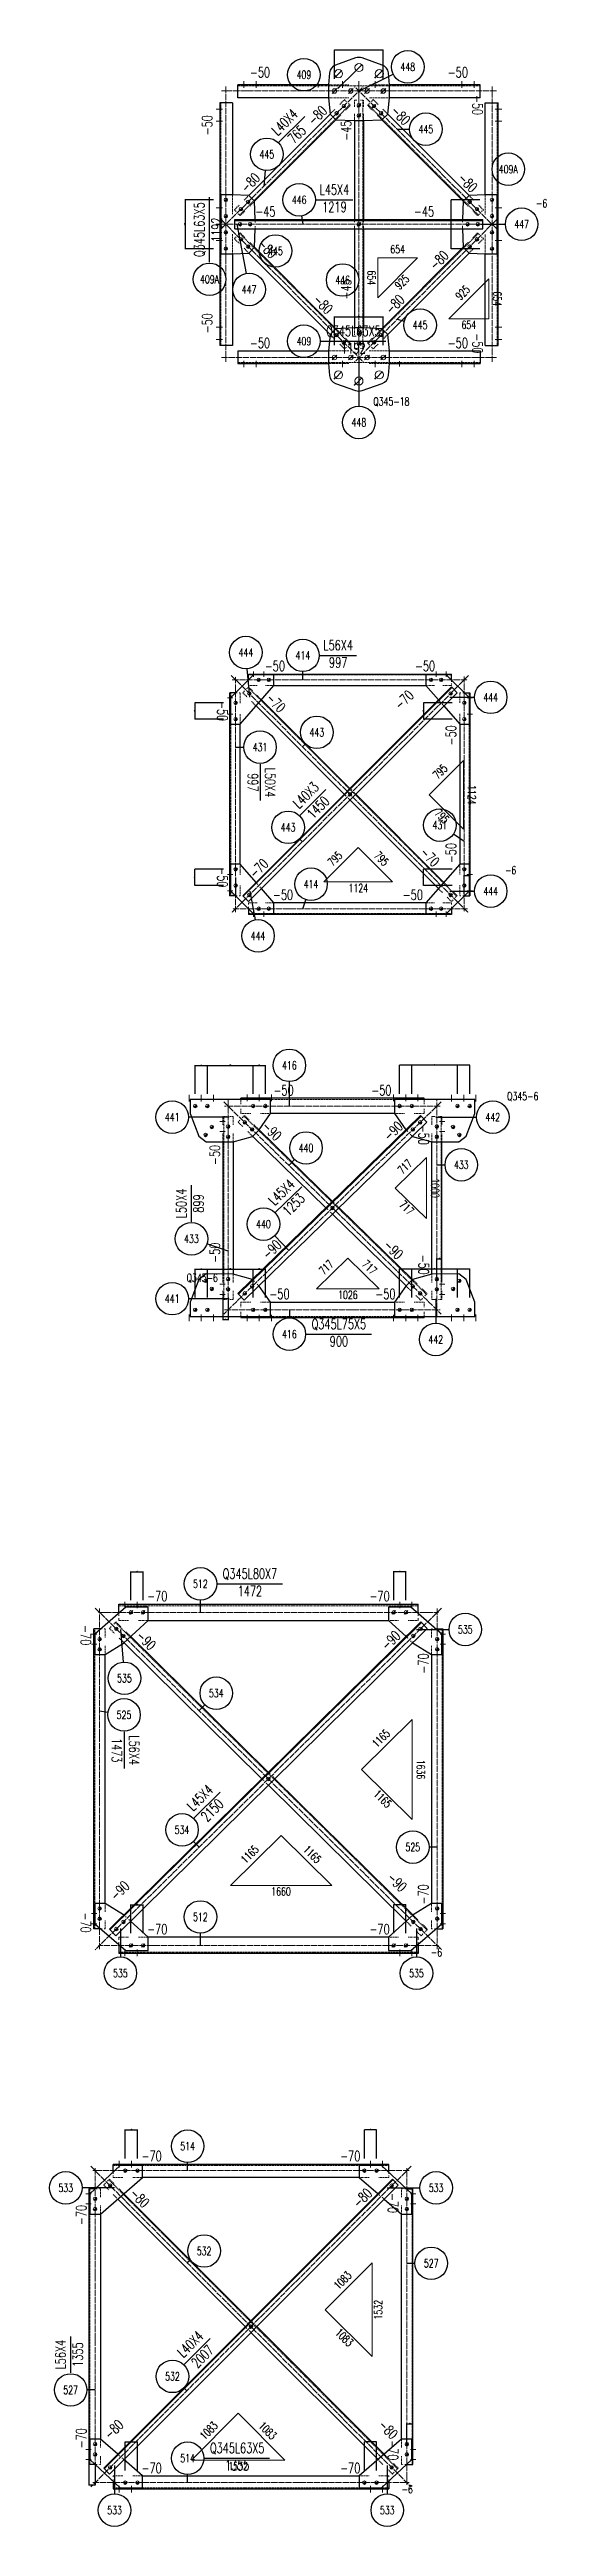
# Model space of a CAD drawing. Header units: millimetres. Extents: x -30246 to 2574, y -687 to 14024.
# Drawn here: x -13381 to -10938, y 53 to 12216 of the extents above; entities that cross this region are included whole.
import ezdxf
from ezdxf.enums import TextEntityAlignment as Align

# ---------------------------------------------------------------- set-up
doc = ezdxf.new("R2010")
doc.units = ezdxf.units.MM
doc.header["$LTSCALE"] = 20
doc.header["$PDMODE"] = 1
doc.linetypes.add('DASHDOT2X', pattern=[1.75, 1.5, -0.125, 0, -0.125])
doc.linetypes.add('HIDDEN', pattern=[0.375, 0.25, -0.125])
for name, color, linetype, lineweight in [('1', 7, 'Continuous', 25), ('11', 1, 'Continuous', 13), ('2', 1, 'HIDDEN', 13), ('5', 7, 'Continuous', 13), ('6', 30, 'Continuous', 13), ('7', 3, 'DASHDOT2X', 13)]:
    doc.layers.add(name, color=color, linetype=linetype, lineweight=lineweight)
doc.styles.get("Standard").update_dxf_attribs({"font": 'simplex', "width": 0.7, "bigfont": 'gbhzfs.shx'})
doc.dimstyles.new('dimRadiusStyle', dxfattribs={"dimtxt": 2.5, "dimasz": 1, "dimexe": 1.25, "dimexo": 0, "dimtad": 2, "dimdec": 4, "dimzin": 0, "dimdsep": 46, "dimtxsty": 'standard', "dimcen": 0.09, "dimadec": 1, "dimazin": 0, "dimtfac": 1, "dimtdec": 1, "dimtix": 1, "dimtmove": 0, "dimatfit": 3, "dimfxl": 0, "dimtolj": 1, "dimtzin": 0, "dimarcsym": 0})
doc.dimstyles.new('dimStyle3', dxfattribs={"dimtxt": 2.5, "dimasz": 1, "dimexe": 1.25, "dimexo": 0, "dimgap": 0.63, "dimtad": 1, "dimzin": 0, "dimdsep": 46, "dimtxsty": 'standard', "dimblk": 'ARCHTICK', "dimblk1": 'ARCHTICK', "dimblk2": 'ARCHTICK', "dimcen": 0.09, "dimadec": 0, "dimazin": 0, "dimtfac": 1, "dimtdec": 1, "dimtmove": 2, "dimatfit": 3, "dimfxl": 0, "dimtolj": 1, "dimtzin": 0, "dimarcsym": 0})
doc.dimstyles.get("Standard").update_dxf_attribs({"dimtxt": 2.5, "dimasz": 1, "dimexe": 1.25, "dimexo": 0, "dimgap": 0.63, "dimtad": 1, "dimzin": 0, "dimdsep": 46, "dimtxsty": 'standard', "dimblk": 'ARCHTICK', "dimblk1": 'ARCHTICK', "dimblk2": 'ARCHTICK', "dimcen": 0.09, "dimadec": 0, "dimazin": 0, "dimtfac": 1, "dimtdec": 1, "dimtix": 1, "dimtmove": 2, "dimatfit": 3, "dimfxl": 0, "dimtolj": 1, "dimtzin": 0, "dimarcsym": 0})

msp = doc.modelspace()

# ---------------------------------------------------------------- texts
at = {"layer": '1', "width": 0.7}
for s, p in [('-50', (-12395.60342, 12103.80288)), ('-45', (-12369.19268, 11420.457)), ('-50', (-12395.60342, 10775.11113)), ('-50', (-12322.50702, 9188.98179)), ('-50', (-12282.50702, 8065.00544)), ('-50', (-12279.81607, 7105.2202)), ('-50', (-12299.81607, 6104.82204)), ('-70', (-12900.56404, 4621.3113)), ('-70', (-12900.56404, 2985.72235)), ('-70', (-12928.15575, 1871.55569)), ('-70', (-12928.15575, 339.36764))]:
    msp.add_text(s, height=50, dxfattribs=at).set_placement(p, align=Align.MIDDLE_LEFT)
for s, p in [('409', (-12130.14945, 12092.30288)), ('448', (-11619.8468, 12130.8911)), ('445', (-11530.60697, 11824.4844)), ('445', (-12312.23206, 11701.33897)), ('409A', (-11125.50093, 11628.25965)), ('446', (-12153.58515, 11477.957)), ('447', (-11060.06532, 11357.957)), ('445', (-12269.80566, 11226.70706)), ('409A', (-12594.19268, 11087.65436)), ('446', (-11939.8468, 11084.21865)), ('447', (-12399.62829, 11037.957)), ('445', (-11558.89124, 10863.14534)), ('409', (-12130.14945, 10783.61113)), ('448', (-11859.8468, 10385.0229)), ('444', (-12415.68932, 9254.83899)), ('414', (-12135.35648, 9240.98179)), ('444', (-11212.15625, 9034.83899)), ('443', (-12066.49266, 8862.98484)), ('431', (-12345.91096, 8790.42731)), ('443', (-12207.91401, 8396.42374)), ('431', (-11461.93462, 8407.55992)), ('414', (-12095.35648, 8117.00544)), ('444', (-11212.15625, 8083.14824)), ('444', (-12355.68932, 7863.14824)), ('416', (-12201.81724, 7227.7202)), ('441', (-12777.50162, 6973.24267)), ('442', (-11202.1345, 6973.24718)), ('440', (-12119.93394, 6821.91078)), ('433', (-11356.61837, 6739.32645)), ('440', (-12329.32823, 6447.96807)), ('433', (-12683.01767, 6375.71579)), ('441', (-12777.50154, 6081.79506)), ('416', (-12201.81724, 5907.32204)), ('442', (-11482.13442, 5881.79957)), ('512', (-12639.08595, 4681.3113)), ('535', (-11336.97287, 4457.66027)), ('535', (-13012.56156, 4217.66026)), ('534', (-12560.99898, 4144.5264)), ('525', (-13014.56101, 4038.06822)), ('534', (-12729.46447, 3473.44459)), ('525', (-11594.97343, 3388.96543)), ('512', (-12639.08595, 3045.72235)), ('535', (-13032.56156, 2769.37339)), ('535', (-11576.97287, 2769.37338)), ('514', (-12701.65972, 1920.05569)), ('533', (-13300.87253, 1715.19472)), ('533', (-11480.45219, 1715.19472)), ('532', (-12620.73244, 1405.4531)), ('527', (-11504.56834, 1344.95902)), ('527', (-13276.75638, 722.96431)), ('532', (-12776.29593, 789.74945)), ('514', (-12701.65972, 387.86764)), ('533', (-13060.87253, 132.72861)), ('533', (-11720.45219, 132.72861))]:
    msp.add_text(s, height=40, dxfattribs=at).set_placement(p, align=Align.MIDDLE_CENTER)
for s, p in [('-50', (-11324.09019, 12103.80288)), ('-45', (-11490.50093, 11420.457)), ('-50', (-11324.09019, 10775.11113)), ('-50', (-11485.33855, 9188.98179)), ('-50', (-11545.33855, 8065.00544)), ('-50', (-11699.81997, 7105.2202)), ('-50', (-11679.81997, 6104.82204)), ('-70', (-11708.9704, 4621.3113)), ('-70', (-11708.9704, 2985.72235)), ('-70', (-11853.16897, 1871.55569)), ('-70', (-11853.16897, 339.36764))]:
    msp.add_text(s, height=50, dxfattribs=at).set_placement(p, align=Align.MIDDLE_RIGHT)
for s, rotation, p in [('L40X4', 45, (-12196.6201, 11831.09307)), ('Q345L63X5', 90, (-12604.19268, 11331.15436)), ('L50X4', 270, (-12335.91096, 8616.92731)), ('L40X3', 45, (-12092.30206, 8526.17784)), ('L50X4', 90, (-12693.01767, 6549.21579)), ('L45X4', 44.265011009, (-12212.06134, 6576.22847)), ('L56X4', 270, (-13004.56101, 3864.56822)), ('L45X4', 44.582724643, (-12612.91061, 3602.35327)), ('L40X4', 45, (-12660.68397, 919.50355)), ('L56X4', 90, (-13286.75638, 896.46431))]:
    msp.add_text(s, height=50, rotation=rotation, dxfattribs=at).set_placement(p, align=Align.BOTTOM_CENTER)
for s, rotation, p in [('-80', 45, (-12029.55243, 11927.45006)), ('-50', 270, (-11277.00093, 11893.71362)), ('-50', 90, (-12605.69268, 11893.71362)), ('-45', 90, (-11922.3468, 11867.30288)), ('-80', 315, (-11290.35374, 11527.66263)), ('-80', 45, (-11431.7751, 11216.53564)), ('-80', 315, (-12001.26816, 10929.8853)), ('-50', 270, (-12530.91096, 8917.57785)), ('-70', 45, (-11603.56412, 9057.34218)), ('-50', 90, (-11406.93462, 8897.57785)), ('-70', 315, (-11476.2849, 8216.20855)), ('-90', 44.265011009, (-11656.3055, 6939.86269)), ('-50', 90, (-12568.01767, 6837.03445)), ('-50', 270, (-11541.61837, 6837.03445)), ('-90', 315.734988991, (-11654.99167, 6288.4527)), ('-70', 270, (-13202.56101, 4379.89531)), ('-90', 44.582724643, (-11668.41479, 4438.4194)), ('-70', 90, (-11542.97343, 4339.89531)), ('-90', 315.417275357, (-11637.85721, 3182.08285)), ('-80', 45, (-11808.4161, 1701.06074)), ('-70', 90, (-13224.75638, 1631.45506)), ('-70', 270, (-11692.56834, 1591.45506)), ('-80', 315, (-11681.13688, 494.14181))]:
    msp.add_text(s, height=50, rotation=rotation, dxfattribs=at).set_placement(p, align=Align.MIDDLE_RIGHT)
for s, rotation, p in [('-80', 315, (-11690.14118, 11927.45006)), ('-80', 45, (-12429.33987, 11527.66263)), ('-80', 315, (-12344.48705, 11273.10419)), ('-45', 90, (-11922.3468, 10988.61113)), ('-80', 45, (-11718.42545, 10929.8853)), ('-50', 90, (-12605.69268, 10822.20039)), ('-50', 270, (-11277.00093, 10822.20039)), ('-70', 315, (-12303.2764, 9043.20004)), ('-50', 90, (-11406.93462, 8220.40938)), ('-50', 270, (-12530.91096, 8200.40938)), ('-70', 45, (-12388.12921, 8159.64)), ('-90', 315.734988991, (-12323.33141, 6939.8618)), ('-50', 90, (-12568.01767, 6258.00779)), ('-90', 44.265011009, (-12324.64524, 6288.45358)), ('-50', 270, (-11541.61837, 6298.00779)), ('-90', 315.417275357, (-12941.11994, 4438.4191)), ('-90', 44.582724643, (-13070.97882, 3140.37882)), ('-70', 90, (-11542.97343, 3107.13834)), ('-70', 270, (-13202.56101, 3067.13834)), ('-80', 315, (-12972.90862, 1701.06074)), ('-70', 90, (-13224.75638, 436.46827)), ('-80', 45, (-13100.18784, 494.14181)), ('-70', 270, (-11692.56834, 476.46827))]:
    msp.add_text(s, height=50, rotation=rotation, dxfattribs=at).set_placement(p, align=Align.MIDDLE_LEFT)
for s, rotation, p in [('765', 45, (-12182.47797, 11816.95093)), ('1192', 90, (-12584.19268, 11331.15436)), ('997', 270, (-12355.91096, 8616.92731)), ('1450', 45, (-12078.15992, 8512.0357)), ('899', 90, (-12673.01767, 6549.21579)), ('1253', 44.265011009, (-12198.10178, 6561.90608)), ('1473', 270, (-13024.56101, 3864.56822)), ('2150', 44.582724643, (-12598.87185, 3588.10852)), ('1355', 90, (-13266.75638, 896.46431)), ('2007', 45, (-12646.54183, 905.36141))]:
    msp.add_text(s, height=50, rotation=rotation, dxfattribs=at).set_placement(p, align=Align.TOP_CENTER)
for s, p in [('L45X4', (-11980.08515, 11487.957)), ('Q345L63X5', (-11886.64945, 10793.61113)), ('L56X4', (-11961.85648, 9250.98179)), ('Q345L75X5', (-11958.31724, 5917.32204)), ('Q345L80X7', (-12395.58595, 4691.3113)), ('Q345L63X5', (-12458.15972, 397.86764))]:
    msp.add_text(s, height=50, dxfattribs=at).set_placement(p, align=Align.BOTTOM_CENTER)
for s, p in [('1219', (-11980.08515, 11467.957)), ('1192', (-11886.64945, 10773.61113)), ('997', (-11961.85648, 9230.98179)), ('900', (-11958.31724, 5897.32204)), ('1472', (-12395.58595, 4671.3113)), ('1355', (-12458.15972, 377.86764))]:
    msp.add_text(s, height=50, dxfattribs=at).set_placement(p, align=Align.TOP_CENTER)
for s, p in [('-6', (-10989.35464, 11428.66768)), ('Q345-18', (-11789.13613, 10455.73358)), ('-6', (-11141.44558, 8153.85892)), ('Q345-6', (-11131.42383, 7043.95786)), ('Q345-6', (-12706.79086, 6152.50574)), ('-6', (-11506.26219, 2840.08406)), ('-6', (-11649.74151, 203.43929))]:
    msp.add_text(s, height=40, dxfattribs=at).set_placement(p, align=Align.BOTTOM_LEFT)
at = {"layer": '6', "width": 0.7}
msp.add_text('654', height=40, dxfattribs=at).set_placement((-11669.48036, 11203.31144), align=Align.BOTTOM_CENTER)
for s, rotation, p in [('654', 270, (-11777.63225, 11095.15955)), ('925', 45, (-11662.4093, 11088.08849)), ('795', 315, (-11437.84882, 8464.94327)), ('717', 315.734988991, (-11611.387, 6542.71611)), ('1026', 359.999903963, (-11914.1301, 6120.70123)), ('1165', 315.417275357, (-11729.09756, 3640.12083)), ('1660', 359.999980014, (-12242.6306, 3190.72605)), ('1532', 90, (-11785.49104, 1116.78687)), ('1083', 315, (-11917.47621, 994.8017))]:
    msp.add_text(s, height=40, rotation=rotation, dxfattribs=at).set_placement(p, align=Align.TOP_CENTER)
for s, rotation, p in [('925', 45, (-11326.91199, 10999.36554)), ('654', 270, (-11211.68904, 10992.29448)), ('795', 45, (-11437.84882, 8647.68186)), ('1124', 270, (-11336.47953, 8556.31256)), ('795', 45, (-11954.3674, 8219.60141)), ('795', 315, (-11771.62881, 8219.60141)), ('717', 44.265011009, (-11611.387, 6707.09848)), ('1000', 270, (-11517.42714, 6624.9073)), ('717', 44.265011009, (-11998.08995, 6212.89241)), ('717', 315.734988991, (-11830.17049, 6212.89215)), ('1165', 44.582704367, (-11729.09756, 3899.70393)), ('1636', 270, (-11587.60906, 3769.91233)), ('1165', 44.582724643, (-12374.11909, 3330.51764)), ('1165', 315.417275357, (-12111.14219, 3330.51755)), ('1083', 45, (-11917.47621, 1238.77204)), ('1083', 45, (-12575.4226, 500.88877)), ('1083', 315, (-12331.45226, 500.88877))]:
    msp.add_text(s, height=40, rotation=rotation, dxfattribs=at).set_placement(p, align=Align.BOTTOM_CENTER)
for s, p in [('654', (-11319.84092, 10884.1426)), ('1124', (-11862.99811, 8118.23212)), ('1532', (-12453.43743, 368.90359))]:
    msp.add_text(s, height=40, dxfattribs=at).set_placement(p, align=Align.TOP_CENTER)

# ---------------------------------------------------------------- blocks, each defined once
blk = doc.blocks.new('LS_SIDE')
blk.add_line((-1, 0), (2, 0))
blk = doc.blocks.new('M20X55')
blk.add_line((-1.1, -1.1), (1.1, 1.1))
blk.add_circle((0, 0), 1)
blk = doc.blocks.new('M16X50')
blk.add_line((-1, -1), (1, 1))
blk.add_circle((0, 0), 1)
for radius in [0.8, 0.6, 0.4, 0.2]:
    blk.add_arc((0, 0), radius, 225, 45)
blk = doc.blocks.new('M16X40')
blk.add_line((-0.7, -0.7), (0.7, 0.7))
blk.add_circle((0, 0), 1)
for radius in [0.8, 0.6, 0.4, 0.2]:
    blk.add_arc((0, 0), radius, 225, 45)
blk = doc.blocks.new('*D281')
at = {"layer": '5', "color": 0, "lineweight": -2}
for p, q in [((-11963, 12024), (-11875, 12112)), ((-11846, 12141), (-11874, 12113)), ((-11845, 12142), (-11844, 12143))]:
    blk.add_line(p, q, dxfattribs=at)
at = {"layer": '5', "color": 0}
for points in [[(-11875, 12113), (-11875, 12112), (-11874, 12113)], [(-11845, 12142), (-11845, 12142), (-11846, 12141)]]:
    blk.add_solid(points, dxfattribs=at)
at = {"layer": 'Defpoints', "color": 0}
for p in [(-11874, 12113), (-11846, 12141)]:
    blk.add_point(p, dxfattribs=at)
at = {"layer": '5', "color": 0, "insert": (-11961, 12028), "char_height": 2.5, "attachment_point": 5, "rotation": 45}
blk.add_mtext('\\A1;%%c25.5', dxfattribs=at)
blk = doc.blocks.new('*D282')
at = {"layer": '5', "color": 0, "lineweight": -2}
for p, q in [((-11781, 12076), (-11775, 12082)), ((-11746, 12111), (-11774, 12083)), ((-11745, 12112), (-11744, 12113))]:
    blk.add_line(p, q, dxfattribs=at)
at = {"layer": '5', "color": 0}
for points in [[(-11775, 12083), (-11775, 12082), (-11774, 12083)], [(-11745, 12112), (-11745, 12112), (-11746, 12111)]]:
    blk.add_solid(points, dxfattribs=at)
at = {"layer": 'Defpoints', "color": 0}
for p in [(-11774, 12083), (-11746, 12111)]:
    blk.add_point(p, dxfattribs=at)
at = {"layer": '5', "color": 0, "insert": (-11779, 12080), "char_height": 2.5, "attachment_point": 5, "rotation": 45}
blk.add_mtext('\\A1;%%c21.5', dxfattribs=at)
blk = doc.blocks.new('*D283')
at = {"layer": '5', "color": 0, "lineweight": -2}
for p, q in [((-11981, 12076), (-11975, 12082)), ((-11946, 12111), (-11974, 12083)), ((-11945, 12112), (-11944, 12113))]:
    blk.add_line(p, q, dxfattribs=at)
at = {"layer": '5', "color": 0}
for points in [[(-11975, 12083), (-11975, 12082), (-11974, 12083)], [(-11945, 12112), (-11945, 12112), (-11946, 12111)]]:
    blk.add_solid(points, dxfattribs=at)
at = {"layer": 'Defpoints', "color": 0}
for p in [(-11974, 12083), (-11946, 12111)]:
    blk.add_point(p, dxfattribs=at)
at = {"layer": '5', "color": 0, "insert": (-11979, 12080), "char_height": 2.5, "attachment_point": 5, "rotation": 45}
blk.add_mtext('\\A1;%%c21.5', dxfattribs=at)
blk = doc.blocks.new('*D284')
at = {"layer": '5', "color": 0, "lineweight": -2}
for p, q in [((-11846, 10603), (-11874, 10574)), ((-11845, 10603), (-11844, 10604)), ((-11881, 10567), (-11875, 10574))]:
    blk.add_line(p, q, dxfattribs=at)
at = {"layer": '5', "color": 0}
for points in [[(-11845, 10604), (-11845, 10603), (-11846, 10603)], [(-11875, 10574), (-11875, 10574), (-11874, 10574)]]:
    blk.add_solid(points, dxfattribs=at)
at = {"layer": 'Defpoints', "color": 0}
for p in [(-11846, 10603), (-11874, 10574)]:
    blk.add_point(p, dxfattribs=at)
at = {"layer": '5', "color": 0, "insert": (-11880, 10571), "char_height": 2.5, "attachment_point": 5, "rotation": 45}
blk.add_mtext('\\A1;%%c25.5', dxfattribs=at)
blk = doc.blocks.new('*D285')
at = {"layer": '5', "color": 0, "lineweight": -2}
for p, q in [((-11981, 10598), (-11975, 10604)), ((-11946, 10633), (-11974, 10604)), ((-11945, 10633), (-11944, 10634))]:
    blk.add_line(p, q, dxfattribs=at)
at = {"layer": '5', "color": 0}
for points in [[(-11975, 10604), (-11975, 10604), (-11974, 10604)], [(-11945, 10634), (-11945, 10633), (-11946, 10633)]]:
    blk.add_solid(points, dxfattribs=at)
at = {"layer": 'Defpoints', "color": 0}
for p in [(-11974, 10604), (-11946, 10633)]:
    blk.add_point(p, dxfattribs=at)
at = {"layer": '5', "color": 0, "insert": (-11979, 10602), "char_height": 2.5, "attachment_point": 5, "rotation": 45}
blk.add_mtext('\\A1;%%c21.5', dxfattribs=at)
blk = doc.blocks.new('*D286')
at = {"layer": '5', "color": 0, "lineweight": -2}
for p, q in [((-11781, 10598), (-11775, 10604)), ((-11746, 10633), (-11774, 10604)), ((-11745, 10633), (-11744, 10634))]:
    blk.add_line(p, q, dxfattribs=at)
at = {"layer": '5', "color": 0}
for points in [[(-11775, 10604), (-11775, 10604), (-11774, 10604)], [(-11745, 10634), (-11745, 10633), (-11746, 10633)]]:
    blk.add_solid(points, dxfattribs=at)
at = {"layer": 'Defpoints', "color": 0}
for p in [(-11774, 10604), (-11746, 10633)]:
    blk.add_point(p, dxfattribs=at)
at = {"layer": '5', "color": 0, "insert": (-11779, 10602), "char_height": 2.5, "attachment_point": 5, "rotation": 45}
blk.add_mtext('\\A1;%%c21.5', dxfattribs=at)
blk = doc.blocks.new('_ArchTick')
at = {"color": 0, "linetype": 'ByBlock', "const_width": 0.15}
blk.add_lwpolyline([(-0.5, -0.5), (0.5, 0.5)], dxfattribs=at)
blk = doc.blocks.new('*D287')
at = {"layer": '11', "color": 0, "lineweight": -2}
for p, q in [((-11980, 12072), (-11980, 12214)), ((-11740, 12212), (-11980, 12212)), ((-11740, 12072), (-11740, 12214))]:
    blk.add_line(p, q, dxfattribs=at)
at = {"layer": 'Defpoints', "color": 0}
for p in [(-11980, 12212), (-11980, 12072), (-11740, 12072)]:
    blk.add_point(p, dxfattribs=at)
at = {"layer": '11', "color": 0, "lineweight": -2, "rotation": 180}
blk.add_blockref('_ArchTick', (-11980, 12212), dxfattribs=at)
at = {"layer": '11', "color": 0, "lineweight": -2}
blk.add_blockref('_ArchTick', (-11740, 12212), dxfattribs=at)
at = {"layer": '11', "color": 0, "insert": (-11860, 12214), "char_height": 2.5, "attachment_point": 5}
blk.add_mtext('\\A1;80×3', dxfattribs=at)
blk = doc.blocks.new('*D288')
at = {"layer": '11', "color": 0, "lineweight": -2}
for p, q in [((-12574, 11478), (-12715, 11478)), ((-12714, 11478), (-12714, 11238)), ((-12574, 11238), (-12715, 11238))]:
    blk.add_line(p, q, dxfattribs=at)
at = {"layer": 'Defpoints', "color": 0}
for p in [(-12574, 11478), (-12714, 11238), (-12574, 11238)]:
    blk.add_point(p, dxfattribs=at)
at = {"layer": '11', "color": 0, "lineweight": -2}
for p, rotation in [((-12714, 11478), 90), ((-12714, 11238), 270)]:
    blk.add_blockref('_ArchTick', p, dxfattribs=dict(at, rotation=rotation))
at = {"layer": '11', "color": 0, "insert": (-12716, 11358), "char_height": 2.5, "attachment_point": 5, "rotation": 90}
blk.add_mtext('\\A1;80×3', dxfattribs=at)
blk = doc.blocks.new('*D289')
at = {"layer": '11', "color": 0, "lineweight": -2}
for p, q in [((-11266, 11478), (-11407, 11478)), ((-11406, 11238), (-11406, 11478)), ((-11266, 11238), (-11407, 11238))]:
    blk.add_line(p, q, dxfattribs=at)
at = {"layer": 'Defpoints', "color": 0}
for p in [(-11406, 11478), (-11266, 11478), (-11266, 11238)]:
    blk.add_point(p, dxfattribs=at)
at = {"layer": '11', "color": 0, "lineweight": -2}
for p, rotation in [((-11406, 11478), 90), ((-11406, 11238), 270)]:
    blk.add_blockref('_ArchTick', p, dxfattribs=dict(at, rotation=rotation))
at = {"layer": '11', "color": 0, "insert": (-11407, 11358), "char_height": 2.5, "attachment_point": 5, "rotation": 90}
blk.add_mtext('\\A1;80×3', dxfattribs=at)
blk = doc.blocks.new('*D290')
at = {"layer": '11', "color": 0, "lineweight": -2}
for p, q in [((-11980, 10764), (-11980, 10905)), ((-11980, 10904), (-11740, 10904)), ((-11740, 10764), (-11740, 10905))]:
    blk.add_line(p, q, dxfattribs=at)
at = {"layer": 'Defpoints', "color": 0}
for p in [(-11740, 10904), (-11980, 10764), (-11740, 10764)]:
    blk.add_point(p, dxfattribs=at)
at = {"layer": '11', "color": 0, "lineweight": -2, "rotation": 180}
blk.add_blockref('_ArchTick', (-11980, 10904), dxfattribs=at)
at = {"layer": '11', "color": 0, "lineweight": -2}
blk.add_blockref('_ArchTick', (-11740, 10904), dxfattribs=at)
at = {"layer": '11', "color": 0, "insert": (-11860, 10906), "char_height": 2.5, "attachment_point": 5}
blk.add_mtext('\\A1;80×3', dxfattribs=at)
blk = doc.blocks.new('*D292')
at = {"layer": '11', "color": 0, "lineweight": -2}
for p, q in [((-12494, 8150), (-12494, 8059)), ((-12466, 8150), (-12466, 8059)), ((-12466, 8060), (-12494, 8060))]:
    blk.add_line(p, q, dxfattribs=at)
at = {"layer": 'Defpoints', "color": 0}
for p in [(-12494, 8150), (-12466, 8150), (-12494, 8060)]:
    blk.add_point(p, dxfattribs=at)
at = {"layer": '11', "color": 0, "lineweight": -2, "rotation": 180}
blk.add_blockref('_ArchTick', (-12494, 8060), dxfattribs=at)
at = {"layer": '11', "color": 0, "lineweight": -2}
blk.add_blockref('_ArchTick', (-12466, 8060), dxfattribs=at)
at = {"layer": '11', "color": 0, "insert": (-12480, 8062), "char_height": 2.5, "attachment_point": 5}
blk.add_mtext('\\A1;28', dxfattribs=at)
blk = doc.blocks.new('*D293')
at = {"layer": '11', "color": 0, "lineweight": -2}
for p, q in [((-12526, 9008), (-12667, 9008)), ((-12666, 9008), (-12666, 8928)), ((-12526, 8928), (-12667, 8928))]:
    blk.add_line(p, q, dxfattribs=at)
at = {"layer": 'Defpoints', "color": 0}
for p in [(-12526, 9008), (-12666, 8928), (-12526, 8928)]:
    blk.add_point(p, dxfattribs=at)
at = {"layer": '11', "color": 0, "lineweight": -2}
for p, rotation in [((-12666, 9008), 90), ((-12666, 8928), 270)]:
    blk.add_blockref('_ArchTick', p, dxfattribs=dict(at, rotation=rotation))
at = {"layer": '11', "color": 0, "insert": (-12668, 8968), "char_height": 2.5, "attachment_point": 5, "rotation": 90}
blk.add_mtext('\\A1;80', dxfattribs=at)
blk = doc.blocks.new('*D295')
at = {"layer": '11', "color": 0, "lineweight": -2}
for p, q in [((-11402, 9008), (-11543, 9008)), ((-11542, 9008), (-11542, 8928)), ((-11402, 8928), (-11543, 8928))]:
    blk.add_line(p, q, dxfattribs=at)
at = {"layer": 'Defpoints', "color": 0}
for p in [(-11402, 9008), (-11542, 8928), (-11402, 8928)]:
    blk.add_point(p, dxfattribs=at)
at = {"layer": '11', "color": 0, "lineweight": -2}
for p, rotation in [((-11542, 9008), 90), ((-11542, 8928), 270)]:
    blk.add_blockref('_ArchTick', p, dxfattribs=dict(at, rotation=rotation))
at = {"layer": '11', "color": 0, "insert": (-11544, 8968), "char_height": 2.5, "attachment_point": 5, "rotation": 90}
blk.add_mtext('\\A1;80', dxfattribs=at)
blk = doc.blocks.new('*D298')
at = {"layer": '11', "color": 0, "lineweight": -2}
for p, q in [((-12528, 6088), (-12528, 5977)), ((-12503, 6088), (-12503, 5977)), ((-12503, 5978), (-12528, 5978))]:
    blk.add_line(p, q, dxfattribs=at)
at = {"layer": 'Defpoints', "color": 0}
for p in [(-12528, 6088), (-12503, 6088), (-12528, 5978)]:
    blk.add_point(p, dxfattribs=at)
at = {"layer": '11', "color": 0, "lineweight": -2, "rotation": 180}
blk.add_blockref('_ArchTick', (-12528, 5978), dxfattribs=at)
at = {"layer": '11', "color": 0, "lineweight": -2}
blk.add_blockref('_ArchTick', (-12503, 5978), dxfattribs=at)
at = {"layer": '11', "color": 0, "insert": (-12516, 5980), "char_height": 2.5, "attachment_point": 5}
blk.add_mtext('\\A1;25', dxfattribs=at)
blk = doc.blocks.new('*D299')
at = {"layer": '11', "color": 0, "lineweight": -2}
for p, q in [((-11375, 6087), (-11375, 6229)), ((-11315, 6227), (-11375, 6227)), ((-11315, 6087), (-11315, 6229))]:
    blk.add_line(p, q, dxfattribs=at)
at = {"layer": 'Defpoints', "color": 0}
for p in [(-11375, 6227), (-11375, 6087), (-11315, 6087)]:
    blk.add_point(p, dxfattribs=at)
at = {"layer": '11', "color": 0, "lineweight": -2}
for p, rotation in [((-11375, 6227), 180.0045781041831), ((-11315, 6227), 0.004578104183110554)]:
    blk.add_blockref('_ArchTick', p, dxfattribs=dict(at, rotation=rotation))
at = {"layer": '11', "color": 0, "insert": (-11345, 6229), "char_height": 2.5, "attachment_point": 5, "rotation": 0.0046}
blk.add_mtext('\\A1;60', dxfattribs=at)
blk = doc.blocks.new('*D300')
at = {"layer": '11', "color": 0, "lineweight": -2}
for p, q in [((-11600, 6087), (-11600, 6229)), ((-11375, 6227), (-11600, 6227)), ((-11375, 6087), (-11375, 6229))]:
    blk.add_line(p, q, dxfattribs=at)
at = {"layer": 'Defpoints', "color": 0}
for p in [(-11600, 6227), (-11600, 6087), (-11375, 6087)]:
    blk.add_point(p, dxfattribs=at)
at = {"layer": '11', "color": 0, "lineweight": -2}
for p, rotation in [((-11600, 6227), 180.0021692197539), ((-11375, 6227), 0.002169219753902496)]:
    blk.add_blockref('_ArchTick', p, dxfattribs=dict(at, rotation=rotation))
at = {"layer": '11', "color": 0, "insert": (-11487, 6229), "char_height": 2.5, "attachment_point": 5, "rotation": 0.0022}
blk.add_mtext('\\A1;225', dxfattribs=at)
blk = doc.blocks.new('*D301')
at = {"layer": '11', "color": 0, "lineweight": -2}
for p, q in [((-11660, 6087), (-11660, 6229)), ((-11600, 6227), (-11660, 6227)), ((-11600, 6087), (-11600, 6229))]:
    blk.add_line(p, q, dxfattribs=at)
at = {"layer": 'Defpoints', "color": 0}
for p in [(-11660, 6227), (-11660, 6087), (-11600, 6087)]:
    blk.add_point(p, dxfattribs=at)
at = {"layer": '11', "color": 0, "lineweight": -2, "rotation": 180}
blk.add_blockref('_ArchTick', (-11660, 6227), dxfattribs=at)
at = {"layer": '11', "color": 0, "lineweight": -2}
blk.add_blockref('_ArchTick', (-11600, 6227), dxfattribs=at)
at = {"layer": '11', "color": 0, "insert": (-11630, 6229), "char_height": 2.5, "attachment_point": 5}
blk.add_mtext('\\A1;60', dxfattribs=at)
blk = doc.blocks.new('*D308')
at = {"layer": '11', "color": 0, "lineweight": -2}
for p, q in [((-11375, 7088), (-11375, 7229)), ((-11315, 7228), (-11375, 7228)), ((-11315, 7088), (-11315, 7229))]:
    blk.add_line(p, q, dxfattribs=at)
at = {"layer": 'Defpoints', "color": 0}
for p in [(-11375, 7228), (-11375, 7088), (-11315, 7088)]:
    blk.add_point(p, dxfattribs=at)
at = {"layer": '11', "color": 0, "lineweight": -2}
for p, rotation in [((-11375, 7228), 179.9954218958169), ((-11315, 7228), 359.9954218958169)]:
    blk.add_blockref('_ArchTick', p, dxfattribs=dict(at, rotation=rotation))
at = {"layer": '11', "color": 0, "insert": (-11345, 7230), "char_height": 2.5, "attachment_point": 5, "rotation": 359.9954}
blk.add_mtext('\\A1;60', dxfattribs=at)
blk = doc.blocks.new('*D309')
at = {"layer": '11', "color": 0, "lineweight": -2}
for p, q in [((-11600, 7088), (-11600, 7229)), ((-11375, 7228), (-11600, 7228)), ((-11375, 7088), (-11375, 7229))]:
    blk.add_line(p, q, dxfattribs=at)
at = {"layer": 'Defpoints', "color": 0}
for p in [(-11600, 7228), (-11600, 7088), (-11375, 7088)]:
    blk.add_point(p, dxfattribs=at)
at = {"layer": '11', "color": 0, "lineweight": -2}
for p, rotation in [((-11600, 7228), 179.9978307802461), ((-11375, 7228), 359.9978307802461)]:
    blk.add_blockref('_ArchTick', p, dxfattribs=dict(at, rotation=rotation))
at = {"layer": '11', "color": 0, "insert": (-11487, 7230), "char_height": 2.5, "attachment_point": 5, "rotation": 359.9978}
blk.add_mtext('\\A1;225', dxfattribs=at)
blk = doc.blocks.new('*D310')
at = {"layer": '11', "color": 0, "lineweight": -2}
for p, q in [((-11660, 7088), (-11660, 7229)), ((-11600, 7228), (-11660, 7228)), ((-11600, 7088), (-11600, 7229))]:
    blk.add_line(p, q, dxfattribs=at)
at = {"layer": 'Defpoints', "color": 0}
for p in [(-11660, 7228), (-11660, 7088), (-11600, 7088)]:
    blk.add_point(p, dxfattribs=at)
at = {"layer": '11', "color": 0, "lineweight": -2, "rotation": 180}
blk.add_blockref('_ArchTick', (-11660, 7228), dxfattribs=at)
at = {"layer": '11', "color": 0, "lineweight": -2}
blk.add_blockref('_ArchTick', (-11600, 7228), dxfattribs=at)
at = {"layer": '11', "color": 0, "insert": (-11630, 7230), "char_height": 2.5, "attachment_point": 5}
blk.add_mtext('\\A1;60', dxfattribs=at)
blk = doc.blocks.new('*D313')
at = {"layer": '11', "color": 0, "lineweight": -2}
for p, q in [((-11689, 4601), (-11689, 4743)), ((-11629, 4741), (-11689, 4741)), ((-11629, 4601), (-11629, 4743))]:
    blk.add_line(p, q, dxfattribs=at)
at = {"layer": 'Defpoints', "color": 0}
for p in [(-11689, 4741), (-11689, 4601), (-11629, 4601)]:
    blk.add_point(p, dxfattribs=at)
at = {"layer": '11', "color": 0, "lineweight": -2, "rotation": 180}
blk.add_blockref('_ArchTick', (-11689, 4741), dxfattribs=at)
at = {"layer": '11', "color": 0, "lineweight": -2}
blk.add_blockref('_ArchTick', (-11629, 4741), dxfattribs=at)
at = {"layer": '11', "color": 0, "insert": (-11659, 4743), "char_height": 2.5, "attachment_point": 5}
blk.add_mtext('\\A1;60', dxfattribs=at)
blk = doc.blocks.new('*D314')
at = {"layer": '11', "color": 0, "lineweight": -2}
for p, q in [((-11689, 2966), (-11689, 3107)), ((-11629, 3106), (-11689, 3106)), ((-11629, 2966), (-11629, 3107))]:
    blk.add_line(p, q, dxfattribs=at)
at = {"layer": 'Defpoints', "color": 0}
for p in [(-11689, 3106), (-11689, 2966), (-11629, 2966)]:
    blk.add_point(p, dxfattribs=at)
at = {"layer": '11', "color": 0, "lineweight": -2, "rotation": 180}
blk.add_blockref('_ArchTick', (-11689, 3106), dxfattribs=at)
at = {"layer": '11', "color": 0, "lineweight": -2}
blk.add_blockref('_ArchTick', (-11629, 3106), dxfattribs=at)
at = {"layer": '11', "color": 0, "insert": (-11659, 3108), "char_height": 2.5, "attachment_point": 5}
blk.add_mtext('\\A1;60', dxfattribs=at)
blk = doc.blocks.new('*D316')
at = {"layer": '11', "color": 0, "lineweight": -2}
for p, q in [((-13187, 366), (-13187, 255)), ((-13157, 366), (-13157, 255)), ((-13157, 256), (-13187, 256))]:
    blk.add_line(p, q, dxfattribs=at)
at = {"layer": 'Defpoints', "color": 0}
for p in [(-13187, 366), (-13157, 366), (-13187, 256)]:
    blk.add_point(p, dxfattribs=at)
at = {"layer": '11', "color": 0, "lineweight": -2, "rotation": 180}
blk.add_blockref('_ArchTick', (-13187, 256), dxfattribs=at)
at = {"layer": '11', "color": 0, "lineweight": -2}
blk.add_blockref('_ArchTick', (-13157, 256), dxfattribs=at)
at = {"layer": '11', "color": 0, "insert": (-13172, 258), "char_height": 2.5, "attachment_point": 5}
blk.add_mtext('\\A1;30', dxfattribs=at)
blk = doc.blocks.new('*D319')
at = {"layer": '11', "color": 0, "lineweight": -2}
for p, q in [((-11833, 1860), (-11833, 2001)), ((-11773, 2000), (-11833, 2000)), ((-11773, 1860), (-11773, 2001))]:
    blk.add_line(p, q, dxfattribs=at)
at = {"layer": 'Defpoints', "color": 0}
for p in [(-11833, 2000), (-11833, 1860), (-11773, 1860)]:
    blk.add_point(p, dxfattribs=at)
at = {"layer": '11', "color": 0, "lineweight": -2, "rotation": 180}
blk.add_blockref('_ArchTick', (-11833, 2000), dxfattribs=at)
at = {"layer": '11', "color": 0, "lineweight": -2}
blk.add_blockref('_ArchTick', (-11773, 2000), dxfattribs=at)
at = {"layer": '11', "color": 0, "insert": (-11803, 2002), "char_height": 2.5, "attachment_point": 5}
blk.add_mtext('\\A1;60', dxfattribs=at)
blk = doc.blocks.new('*D320')
at = {"layer": '11', "color": 0, "lineweight": -2}
for p, q in [((-11833, 328), (-11833, 469)), ((-11773, 468), (-11833, 468)), ((-11773, 328), (-11773, 469))]:
    blk.add_line(p, q, dxfattribs=at)
at = {"layer": 'Defpoints', "color": 0}
for p in [(-11833, 468), (-11833, 328), (-11773, 328)]:
    blk.add_point(p, dxfattribs=at)
at = {"layer": '11', "color": 0, "lineweight": -2, "rotation": 180}
blk.add_blockref('_ArchTick', (-11833, 468), dxfattribs=at)
at = {"layer": '11', "color": 0, "lineweight": -2}
blk.add_blockref('_ArchTick', (-11773, 468), dxfattribs=at)
at = {"layer": '11', "color": 0, "insert": (-11803, 470), "char_height": 2.5, "attachment_point": 5}
blk.add_mtext('\\A1;60', dxfattribs=at)

# ---------------------------------------------------------------- dimensions: what is measured, and where the dimension line sits
at = {"layer": '11'}
for base, p1, p2, text, picture, middle in [((-11979.8468, 12212.30287), (-11739.8468, 12072.30287), (-11979.8468, 12072.30287), '80×3', '*D287', (-11859.8468, 12214.24866)), ((-11739.8468, 10903.61113), (-11979.8468, 10763.61113), (-11739.8468, 10763.61113), '80×3', '*D290', (-11859.8468, 10905.55692)), ((-11659.81997, 7227.7202), (-11599.81997, 7087.7202), (-11659.81997, 7087.7202), '60', '*D310', (-11629.81997, 7229.6002)), ((-11659.81997, 6227.32205), (-11599.81997, 6087.32205), (-11659.81997, 6087.32205), '60', '*D301', (-11629.81997, 6229.20205)), ((-11688.9704, 4741.3113), (-11628.9704, 4601.3113), (-11688.9704, 4601.3113), '60', '*D313', (-11658.9704, 4743.1913)), ((-11688.9704, 3105.72235), (-11628.9704, 2965.72235), (-11688.9704, 2965.72235), '60', '*D314', (-11658.9704, 3107.60235)), ((-11833.16897, 2000.05569), (-11773.16897, 1860.05569), (-11833.16897, 1860.05569), '60', '*D319', (-11803.16897, 2001.93569)), ((-11833.16897, 467.86765), (-11773.16897, 327.86765), (-11833.16897, 327.86765), '60', '*D320', (-11803.16897, 469.74765))]:
    dim = msp.add_linear_dim(base=base, p1=p1, p2=p2, text=text, dimstyle='standard', dxfattribs=at)
    dim.commit()
    dim.dimension.update_dxf_attribs({"geometry": picture, "text_midpoint": middle})
for base, p1, p2, angle, text, picture, middle in [((-12714.19268, 11237.957), (-12574.19268, 11477.957), (-12574.19268, 11237.957), 90, '80×3', '*D288', (-12716.13847, 11357.957)), ((-11405.50093, 11477.957), (-11265.50093, 11237.957), (-11265.50093, 11477.957), 90, '80×3', '*D289', (-11407.44672, 11357.957)), ((-12665.91096, 8927.57785), (-12525.91096, 9007.57785), (-12525.91096, 8927.57785), 90, '80', '*D293', (-12667.79096, 8967.57785)), ((-11541.93461, 8927.57785), (-11401.93461, 9007.57785), (-11401.93461, 8927.57785), 90, '80', '*D295', (-11543.81461, 8967.57785)), ((-11599.8124, 7227.7202), (-11375.14498, 7087.71169), (-11599.8177, 7087.7202), 359.99783078, '225', '*D309', (-11487.47597, 7229.59594)), ((-11375.13127, 7227.71169), (-11315.14543, 7087.7069), (-11375.14245, 7087.71169), 359.995421896, '60', '*D308', (-11345.13261, 7229.58929)), ((-11599.82755, 6227.32205), (-11375.14952, 6087.33055), (-11599.82225, 6087.32205), 0.00216922, '225', '*D300', (-11487.49125, 6229.2063)), ((-11375.16323, 6227.33055), (-11315.15502, 6087.33535), (-11375.15204, 6087.33055), 0.004578104, '60', '*D299', (-11345.16487, 6229.21295))]:
    dim = msp.add_linear_dim(base=base, p1=p1, p2=p2, angle=angle, text=text, dimstyle='standard', dxfattribs=at)
    dim.commit()
    dim.dimension.update_dxf_attribs({"geometry": picture, "text_midpoint": middle})
for base, p1, p2, angle, text in [((-12665.91096, 8190.40938), (-12525.91096, 8110.40938), (-12525.91096, 8190.40938), 90, '80'), ((-11541.93461, 8190.40938), (-11401.93461, 8110.40938), (-11401.93461, 8190.40938), 90, '80'), ((-12604.50478, 7227.71169), (-12664.49061, 7087.7069), (-12604.49359, 7087.71169), 0.004578104, '60'), ((-12379.82364, 7227.7202), (-12604.49107, 7087.71169), (-12379.81834, 7087.7202), 0.00216922, '225'), ((-12604.47281, 6227.33055), (-12664.48102, 6087.33535), (-12604.484, 6087.33055), 359.995421896, '60'), ((-12379.8085, 6227.32205), (-12604.48652, 6087.33055), (-12379.8138, 6087.32205), 359.99783078, '225')]:
    msp.add_linear_dim(base=base, p1=p1, p2=p2, angle=angle, text=text, dimstyle='standard', dxfattribs=at).render()
for p1, p2, distance, text, picture, middle in [((-12465.91096, 8150.40938), (-12493.91096, 8150.40938), 90, '28', '*D292', (-12479.91096, 8062.28938)), ((-12503.04712, 6088.00779), (-12528.01767, 6088.00779), 110, '25', '*D298', (-12515.5324, 5979.88779)), ((-13156.79173, 366.46827), (-13186.75638, 366.46827), 110, '30', '*D316', (-13171.77406, 258.34827))]:
    dim = msp.add_aligned_dim(p1=p1, p2=p2, distance=distance, text=text, dimstyle='dimStyle3', override={"dimtxt": 2.5}, dxfattribs=at)
    dim.commit()
    dim.dimension.update_dxf_attribs({"geometry": picture, "text_midpoint": middle})
for p1, p2, distance, text in [((-11341.93461, 8070.40938), (-11313.93462, 8070.40938), 90, '28'), ((-11476.58892, 6168.00779), (-11451.61837, 6168.00779), 110, '25'), ((-11624.533, 446.46827), (-11594.56834, 446.46827), 110, '30')]:
    msp.add_aligned_dim(p1=p1, p2=p2, distance=distance, text=text, dimstyle='dimStyle3', override={"dimtxt": 2.5}, dxfattribs=at).render()
for base, p1, p2 in [((-12319.81607, 7227.7202), (-12379.81607, 7087.7202), (-12319.81607, 7087.7202)), ((-12319.81607, 6227.32205), (-12379.81607, 6087.32205), (-12319.81607, 6087.32205)), ((-12920.56404, 4741.3113), (-12980.56404, 4601.3113), (-12920.56404, 4601.3113)), ((-12920.56404, 3105.72235), (-12980.56404, 2965.72235), (-12920.56404, 2965.72235)), ((-12948.15575, 2000.05569), (-13008.15575, 1860.05569), (-12948.15575, 1860.05569)), ((-12948.15575, 467.86765), (-13008.15575, 327.86765), (-12948.15575, 327.86765))]:
    msp.add_linear_dim(base=base, p1=p1, p2=p2, text='60', dimstyle='standard', dxfattribs=at).render()
at = {"layer": '5'}
for p1, p2, text, picture, middle in [((-11945.7068, 12111.44287), (-11973.9868, 12083.16287), '%%c21.5', '*D283', (-11979.49634, 12080.30498)), ((-11745.7068, 12111.44287), (-11773.9868, 12083.16287), '%%c21.5', '*D282', (-11779.49634, 12080.30498)), ((-11945.7068, 10632.75113), (-11973.9868, 10604.47113), '%%c21.5', '*D285', (-11979.49634, 10601.61324)), ((-11845.7068, 10602.75113), (-11873.9868, 10574.47113), '%%c25.5', '*D284', (-11879.6142, 10571.49539)), ((-11745.7068, 10632.75113), (-11773.9868, 10604.47113), '%%c21.5', '*D286', (-11779.49634, 10601.61324))]:
    dim = msp.add_diameter_dim_2p(p1=p1, p2=p2, text=text, dimstyle='dimRadiusStyle', dxfattribs=at)
    dim.commit()
    dim.dimension.update_dxf_attribs({"geometry": picture, "text_midpoint": middle})
dim = msp.add_diameter_dim_2p(p1=(-11845.7068, 12141.44287), p2=(-11873.9868, 12113.16287), text='%%c25.5', dimstyle='dimRadiusStyle', dxfattribs=at)
dim.commit()
dim.dimension.update_dxf_attribs({"geometry": '*D281', "text_midpoint": (-11960.01813, 12027.13155), "dimtype": 163})

# ---------------------------------------------------------------- linework, layer by layer
at = {"layer": '1'}
for p, q in [((-11876.49129, 12174.45116), (-11974.82684, 12139.73633)), ((-11744.86677, 12139.73633), (-11843.20232, 12174.45116)), ((-12455.60342, 11979.30288), (-12455.60342, 12042.30288)), ((-12009.8468, 12042.30288), (-12455.60342, 12042.30288)), ((-12004.67449, 12101.23714), (-12009.8468, 12042.30287)), ((-12009.8468, 12042.30287), (-12009.8468, 11979.30287)), ((-11859.8468, 12010.8911), (-11691.40098, 12095.11401)), ((-11709.8468, 12042.30287), (-11715.01912, 12101.23714)), ((-11264.09019, 12042.30288), (-11709.8468, 12042.30288)), ((-11709.8468, 11979.30287), (-11709.8468, 12042.30287)), ((-11264.09019, 11979.30288), (-11264.09019, 12042.30288)), ((-12544.19268, 11953.71362), (-12544.19268, 10762.20039)), ((-12481.19268, 11953.71362), (-12544.19268, 11953.71362)), ((-12481.19268, 11953.71362), (-12481.19268, 11502.957)), ((-12009.8468, 11979.30288), (-12455.60342, 11979.30288)), ((-12009.8468, 11979.30287), (-12001.26816, 11899.16579)), ((-11718.42545, 11899.16579), (-11709.8468, 11979.30287)), ((-11264.09019, 11979.30288), (-11709.8468, 11979.30288)), ((-11238.50093, 11953.71362), (-11175.50093, 11953.71362)), ((-11238.50093, 11502.957), (-11238.50093, 11953.71362)), ((-11175.50093, 10762.20039), (-11175.50093, 11953.71362)), ((-12401.05559, 11499.37836), (-12001.26816, 11899.16579)), ((-12372.77132, 11471.09409), (-11972.98389, 11870.88152)), ((-12252.83509, 11760.73594), (-12126.26298, 11887.30806)), ((-12001.26816, 11899.16579), (-11972.98389, 11870.88152)), ((-11972.98389, 11870.88152), (-11882.8468, 11867.30287)), ((-11882.8468, 11867.30287), (-11836.8468, 11867.30287)), ((-11881.8468, 11867.30287), (-11881.8468, 11380.957)), ((-11836.8468, 11867.30287), (-11746.70972, 11870.88152)), ((-11836.8468, 11867.30287), (-11836.8468, 11380.957)), ((-11746.70972, 11870.88152), (-11718.42545, 11899.16579)), ((-11346.92229, 11471.09409), (-11746.70972, 11870.88152)), ((-11318.63801, 11499.37836), (-11718.42545, 11899.16579)), ((-11672.02832, 11824.4844), (-11610.60697, 11824.4844)), ((-12326.3742, 11545.77548), (-12319.47492, 11621.66752)), ((-12594.19268, 11171.65436), (-12594.19268, 11490.65436)), ((-12481.19268, 11502.957), (-12539.19268, 11502.957)), ((-12539.19268, 11502.957), (-12539.19268, 11212.957)), ((-12401.05559, 11499.37836), (-12481.19268, 11502.957)), ((-12372.77132, 11471.09409), (-12401.05559, 11499.37836)), ((-12369.19268, 11380.957), (-12372.77132, 11471.09409)), ((-12069.58515, 11477.957), (-11890.58515, 11477.957)), ((-11346.92229, 11471.09409), (-11350.50093, 11380.957)), ((-11318.63802, 11499.37836), (-11346.92229, 11471.09409)), ((-11238.50093, 11502.957), (-11318.63802, 11499.37836)), ((-11180.50093, 11502.957), (-11238.50093, 11502.957)), ((-11180.50093, 11212.957), (-11180.50093, 11502.957)), ((-12469.19268, 11380.957), (-11250.50093, 11380.957)), ((-12469.19268, 11335.957), (-12469.19268, 11380.957)), ((-12469.19268, 11376.957), (-11250.50093, 11376.957)), ((-12469.19268, 11335.957), (-11250.50093, 11335.957)), ((-12459.62829, 11357.957), (-12414.37137, 11116.58678)), ((-12372.77132, 11244.81992), (-12369.19268, 11334.957)), ((-12369.19268, 11334.957), (-12369.19268, 11335.957)), ((-12133.58515, 11357.957), (-12140.43324, 11399.04549)), ((-11881.8468, 11335.957), (-11881.8468, 10848.61113)), ((-11836.8468, 11335.957), (-11836.8468, 10848.61113)), ((-11350.50093, 11335.957), (-11350.50093, 11334.957)), ((-11350.50093, 11334.957), (-11346.92229, 11244.81992)), ((-11260.06532, 11357.957), (-11140.06532, 11357.957)), ((-11250.50093, 11335.957), (-11250.50093, 11380.957)), ((-12539.19268, 11212.957), (-12481.19268, 11212.957)), ((-12481.19268, 11212.957), (-12401.05559, 11216.53564)), ((-12481.19268, 11212.957), (-12481.19268, 10762.20039)), ((-12401.05559, 11216.53564), (-12372.77132, 11244.81992)), ((-12401.05559, 11216.53564), (-12001.26816, 10816.74821)), ((-12372.77132, 11244.81992), (-11972.98389, 10845.03248)), ((-11346.92229, 11244.81992), (-11746.70972, 10845.03248)), ((-11318.63801, 11216.53564), (-11718.42545, 10816.74821)), ((-11346.92229, 11244.81992), (-11318.63802, 11216.53564)), ((-11318.63802, 11216.53564), (-11238.50093, 11212.957)), ((-11238.50093, 10762.20039), (-11238.50093, 11212.957)), ((-11238.50093, 11212.957), (-11180.50093, 11212.957)), ((-11972.98389, 10845.03248), (-12001.26816, 10816.74821)), ((-11882.8468, 10848.61113), (-11972.98389, 10845.03248)), ((-11836.8468, 10848.61113), (-11882.8468, 10848.61113)), ((-11746.70972, 10845.03248), (-11836.8468, 10848.61113)), ((-11718.42545, 10816.74821), (-11746.70972, 10845.03248)), ((-11672.02832, 10891.42961), (-11636.50264, 10882.54819)), ((-12481.19268, 10762.20039), (-12544.19268, 10762.20039)), ((-12455.60342, 10736.61113), (-12009.8468, 10736.61113)), ((-12455.60342, 10736.61113), (-12455.60342, 10673.61113)), ((-12046.14945, 10783.61113), (-11727.14945, 10783.61113)), ((-12001.26816, 10816.74821), (-12009.8468, 10736.61113)), ((-12009.8468, 10736.61113), (-12009.8468, 10673.61113)), ((-11859.8468, 10705.0229), (-11859.8468, 10465.0229)), ((-11709.8468, 10736.61113), (-11718.42545, 10816.74821)), ((-11709.8468, 10736.61113), (-11264.09019, 10736.61113)), ((-11709.8468, 10673.61113), (-11709.8468, 10736.61113)), ((-11264.09019, 10736.61113), (-11264.09019, 10673.61113)), ((-11238.50093, 10762.20039), (-11175.50093, 10762.20039)), ((-12455.60342, 10673.61113), (-12009.8468, 10673.61113)), ((-12009.8468, 10673.61113), (-12004.67449, 10614.67687)), ((-11715.01912, 10614.67687), (-11709.8468, 10673.61113)), ((-11709.8468, 10673.61113), (-11264.09019, 10673.61113)), ((-11974.82684, 10576.17767), (-11876.49129, 10541.46284)), ((-11843.20232, 10541.46284), (-11744.86677, 10576.17767)), ((-12377.50702, 9145.98179), (-12490.91096, 9032.57785)), ((-12395.68932, 9034.83899), (-12408.44646, 9175.16754)), ((-12402.50702, 9148.98179), (-11405.33855, 9148.98179)), ((-12402.50702, 9120.98179), (-12402.50702, 9148.98179)), ((-12277.50702, 9145.98179), (-12377.50702, 9145.98179)), ((-12277.50702, 9092.98179), (-12277.50702, 9145.98179)), ((-12135.35648, 9120.98179), (-12135.35648, 9160.98179)), ((-12051.35648, 9240.98179), (-11872.35648, 9240.98179)), ((-11430.33855, 9145.98179), (-11530.33855, 9145.98179)), ((-11530.33855, 9145.98179), (-11530.33855, 9092.98179)), ((-11316.93461, 9032.57785), (-11430.33855, 9145.98179)), ((-11405.33855, 9120.98179), (-11405.33855, 9148.98179)), ((-12493.91096, 8060.40938), (-12493.91096, 9057.57785)), ((-12465.91096, 9057.57785), (-12493.91096, 9057.57785)), ((-12490.91096, 9032.57785), (-12490.91096, 8902.57785)), ((-12443.91096, 8902.57785), (-12277.50702, 9092.98179)), ((-11405.57423, 9085.62645), (-12430.55562, 8060.64505)), ((-11403.45291, 9083.50513), (-12428.4343, 8058.52373)), ((-11377.28995, 9057.34218), (-12402.27135, 8032.36078)), ((-12339.12347, 9022.47857), (-11903.92279, 8587.27789)), ((-12277.50703, 9092.98179), (-11530.33855, 9092.98179)), ((-11530.33855, 9092.98179), (-11468.72211, 9022.47857)), ((-11412.15625, 9034.83899), (-11292.15625, 9034.83899)), ((-11377.28995, 9057.34218), (-11405.57423, 9085.62645)), ((-11341.93461, 9057.57785), (-11313.93462, 9057.57785)), ((-11316.93461, 8902.57785), (-11316.93461, 9032.57785)), ((-11313.93462, 9057.57785), (-11313.93462, 8060.40938)), ((-12490.91096, 8902.57785), (-12443.91096, 8902.57785)), ((-12443.91096, 8215.40938), (-12443.91096, 8902.57786)), ((-12365.50525, 8992.29181), (-11932.20706, 8558.99362)), ((-11442.34032, 8992.29181), (-11363.93461, 8902.57785)), ((-11363.93462, 8902.57786), (-11363.93462, 8215.40938)), ((-11363.93461, 8902.57785), (-11316.93461, 8902.57785)), ((-12465.91096, 8790.42731), (-12425.91096, 8790.42731)), ((-12137.20334, 8792.27417), (-12123.0612, 8806.4163)), ((-12345.91096, 8706.42731), (-12345.91096, 8527.42731)), ((-12148.51704, 8455.82071), (-12021.94493, 8582.39283)), ((-11903.92279, 8530.70934), (-11468.72211, 8095.50866)), ((-11875.63852, 8558.99362), (-11442.34032, 8125.69542)), ((-12137.20334, 8325.71307), (-12151.34547, 8339.8552)), ((-11341.93462, 8327.55992), (-11395.37059, 8363.18391)), ((-12443.91096, 8215.40938), (-12490.91096, 8215.40938)), ((-12490.91096, 8215.40938), (-12490.91096, 8085.40938)), ((-12365.50525, 8125.69542), (-12443.91096, 8215.40938)), ((-11363.93461, 8215.40938), (-11530.33855, 8025.00544)), ((-11316.93461, 8215.40938), (-11363.93461, 8215.40938)), ((-11316.93461, 8085.40938), (-11316.93461, 8215.40938)), ((-12465.91096, 8060.40938), (-12493.91096, 8060.40938)), ((-12490.91096, 8085.40938), (-12377.50702, 7972.00544)), ((-12402.27135, 8032.36078), (-12430.55562, 8060.64505)), ((-12395.68932, 8083.14824), (-12370.00015, 7941.85783)), ((-12277.50702, 8025.00544), (-12339.12347, 8095.50866)), ((-12135.35648, 7997.00544), (-12120.6547, 8041.11078)), ((-11430.33855, 7972.00544), (-11316.93461, 8085.40938)), ((-11412.15625, 8083.14824), (-11292.15625, 8083.14824)), ((-11341.93461, 8060.40938), (-11313.93462, 8060.40938)), ((-12402.50702, 7997.00544), (-12402.50702, 7969.00544)), ((-11405.33855, 7969.00544), (-12402.50702, 7969.00544)), ((-12377.50702, 7972.00544), (-12277.50702, 7972.00544)), ((-11530.33855, 8025.00544), (-12277.50703, 8025.00544)), ((-12277.50702, 7972.00544), (-12277.50702, 8025.00544)), ((-11530.33855, 8025.00544), (-11530.33855, 7972.00544)), ((-11530.33855, 7972.00544), (-11430.33855, 7972.00544)), ((-11405.33855, 7997.00544), (-11405.33855, 7969.00544)), ((-12294.81607, 7060.71169), (-12689.43677, 7060.71169)), ((-12689.43677, 7060.71169), (-12689.43181, 6990.7049)), ((-11539.81997, 7065.7202), (-12439.81607, 7065.7202)), ((-12439.81607, 7060.71169), (-12439.81607, 7065.7202)), ((-12294.81607, 6990.7202), (-12294.81607, 7060.71169)), ((-12201.81724, 7027.7202), (-12201.81724, 7147.7202)), ((-11290.19927, 7060.7202), (-11684.81997, 7060.7202)), ((-11684.81997, 7060.7202), (-11684.81997, 6990.7202)), ((-11539.81997, 7060.7202), (-11539.81997, 7065.7202)), ((-11290.20423, 6990.7049), (-11290.19927, 7060.7202)), ((-12497.50162, 6973.24267), (-12697.50162, 6973.24267)), ((-12689.43181, 6990.7049), (-12646.2253, 6879.56367)), ((-11557.12345, 6981.37379), (-12454.62131, 6106.61169)), ((-11554.33154, 6978.50932), (-12451.82939, 6103.74722)), ((-11525.71444, 6949.14843), (-12423.21229, 6074.38634)), ((-12350.90154, 6911.5751), (-12294.81607, 6990.7202)), ((-11684.81997, 6990.7202), (-12294.81607, 6990.7202)), ((-11684.81997, 6990.7202), (-11628.73522, 6911.57611)), ((-11525.71444, 6949.14843), (-11557.12345, 6981.37379)), ((-11482.1345, 6973.24718), (-11282.1345, 6973.24718)), ((-11333.41074, 6879.56367), (-11290.20423, 6990.7049)), ((-12646.2253, 6879.56367), (-12610.73821, 6851.893)), ((-12610.73821, 6851.893), (-12478.01767, 6852.03445)), ((-12528.01767, 6851.98116), (-12528.01767, 6203.06108)), ((-12478.01767, 6852.03445), (-12383.00853, 6878.63362)), ((-12478.01767, 6852.03445), (-12478.01767, 6203.00779)), ((-12383.00853, 6878.63362), (-12350.90154, 6911.5751)), ((-12382.31055, 6879.34974), (-12022.05487, 6528.22019)), ((-12350.90154, 6911.5751), (-11989.8189, 6559.63954)), ((-11597.32635, 6879.35062), (-11596.62751, 6878.63362)), ((-11596.62751, 6878.63362), (-11501.61838, 6852.03445)), ((-11501.61838, 6852.03445), (-11368.89784, 6851.893)), ((-11501.61837, 6203.00779), (-11501.61837, 6852.03445)), ((-11451.61837, 6203.06108), (-11451.61837, 6851.98116)), ((-11368.89784, 6851.893), (-11333.41074, 6879.56367)), ((-12203.69131, 6735.97649), (-12175.77219, 6764.62125)), ((-11476.61837, 6739.32645), (-11436.61837, 6739.32645)), ((-12683.01767, 6459.71579), (-12683.01767, 6638.71579)), ((-12269.17422, 6506.59824), (-12140.9889, 6631.53632)), ((-11989.8189, 6496.80084), (-11628.03653, 6144.18327)), ((-11957.58294, 6528.22019), (-11596.62751, 6176.40863)), ((-12503.01767, 6315.71579), (-12607.123, 6350.41757)), ((-12203.69217, 6319.06664), (-12273.48998, 6390.67855)), ((-12497.50154, 6081.79506), (-12697.50154, 6081.79506)), ((-12646.2253, 6175.47858), (-12689.43181, 6064.33735)), ((-12610.73821, 6203.14924), (-12646.2253, 6175.47858)), ((-12478.01767, 6203.00779), (-12610.73821, 6203.14924)), ((-12383.0099, 6176.40901), (-12478.01767, 6203.00779)), ((-12423.21229, 6074.38634), (-12454.62131, 6106.61169)), ((-12350.90154, 6143.46715), (-12351.60038, 6144.18415)), ((-12294.81607, 6064.32205), (-12350.90154, 6143.46715)), ((-11628.7345, 6143.46715), (-11684.81997, 6064.32205)), ((-11596.62751, 6176.40863), (-11628.7345, 6143.46715)), ((-11501.61838, 6203.00779), (-11596.62751, 6176.40863)), ((-11368.89784, 6203.14924), (-11501.61838, 6203.00779)), ((-11482.13442, 6081.79957), (-11482.13442, 5961.79957)), ((-11333.41074, 6175.47858), (-11368.89784, 6203.14924)), ((-11290.20423, 6064.33735), (-11333.41074, 6175.47858)), ((-12689.43181, 6064.33735), (-12689.43677, 5994.32205)), ((-12689.43677, 5994.32205), (-12294.81607, 5994.32205)), ((-12439.81607, 5994.32205), (-12439.81607, 5989.32204)), ((-12439.81607, 5989.32204), (-11539.81997, 5989.32204)), ((-12294.81607, 5994.32205), (-12294.81607, 6064.32205)), ((-12294.81607, 6064.32204), (-11684.81997, 6064.32204)), ((-12201.81724, 6027.32204), (-12201.81724, 5987.32204)), ((-11684.81997, 6064.32205), (-11684.81997, 5994.33055)), ((-11684.81997, 5994.33055), (-11290.19927, 5994.33055)), ((-11539.81997, 5994.33055), (-11539.81997, 5989.32204)), ((-11290.19927, 5994.33055), (-11290.20423, 6064.33735)), ((-12117.81724, 5907.32204), (-11798.81724, 5907.32204)), ((-12555.08595, 4681.3113), (-12236.08595, 4681.3113)), ((-13005.56404, 4566.3113), (-13157.56101, 4434.89531)), ((-13040.56404, 4581.3113), (-11568.9704, 4581.3113)), ((-13040.56404, 4536.05043), (-13040.56404, 4581.3113)), ((-13016.7843, 4390.13707), (-12895.56404, 4501.3113)), ((-12895.56404, 4566.3113), (-13005.56404, 4566.3113)), ((-12895.56404, 4501.3113), (-12895.56404, 4566.3113)), ((-12895.56404, 4501.3113), (-11713.9704, 4501.3113)), ((-12639.08595, 4541.3113), (-12639.08595, 4601.3113)), ((-11603.9704, 4566.3113), (-11713.9704, 4566.3113)), ((-11713.9704, 4566.3113), (-11713.9704, 4501.3113)), ((-11713.9704, 4501.3113), (-11628.17087, 4422.62235)), ((-11451.97343, 4434.89531), (-11603.9704, 4566.3113)), ((-11568.9704, 4536.05043), (-11568.9704, 4581.3113)), ((-13162.56101, 2987.13834), (-13162.56101, 4459.89531)), ((-13128.64577, 4459.89531), (-13162.56101, 4459.89531)), ((-13157.56101, 4434.89531), (-13157.56101, 4334.89531)), ((-13106.56101, 4334.89531), (-13016.7843, 4390.13707)), ((-11555.2197, 4494.51861), (-13086.60448, 2985.27856)), ((-11552.41194, 4491.66966), (-13083.79673, 2982.42961)), ((-11523.63247, 4462.46791), (-13055.01726, 2953.22787)), ((-13032.56156, 4457.66026), (-13019.2052, 4297.38392)), ((-13014.57052, 4392.16738), (-12336.82161, 3724.21913)), ((-12981.36386, 4422.62206), (-12304.76751, 3755.8097)), ((-11594.9642, 4392.16767), (-11592.75043, 4390.13736)), ((-11592.75043, 4390.13736), (-11502.97343, 4334.89531)), ((-11576.97287, 4457.66027), (-11416.97287, 4457.66027)), ((-11523.63247, 4462.46791), (-11555.2197, 4494.51861)), ((-11480.88866, 4459.89531), (-11446.97343, 4459.89531)), ((-11451.97343, 4334.89531), (-11451.97343, 4434.89531)), ((-11446.97343, 4459.89531), (-11446.97343, 2987.13834)), ((-13157.56101, 4334.89531), (-13106.56101, 4334.89531)), ((-13106.56101, 3112.13834), (-13106.56101, 4334.89531)), ((-11502.97343, 4334.89531), (-11502.97343, 3112.13834)), ((-11502.97343, 4334.89531), (-11451.97343, 4334.89531)), ((-13134.56101, 4058.06822), (-13093.47252, 4051.22014)), ((-12645.23159, 4059.05787), (-12617.15405, 4087.54738)), ((-13014.56101, 3954.06822), (-13014.56101, 3775.06822)), ((-12669.63651, 3532.40741), (-12542.14595, 3658.05438)), ((-12304.76751, 3692.62855), (-11627.43265, 3025.08835)), ((-12272.71341, 3724.21913), (-11594.22599, 3055.54304)), ((-12645.23187, 3387.97607), (-12673.30941, 3416.46558)), ((-11474.97343, 3388.96543), (-11514.97343, 3388.96543)), ((-13106.56101, 3112.13834), (-13157.56101, 3112.13834)), ((-13157.56101, 3112.13834), (-13157.56101, 3012.13834)), ((-13016.78459, 3056.89687), (-13106.56101, 3112.13834)), ((-13015.30873, 3055.54333), (-13016.78459, 3056.89687)), ((-11592.75014, 3056.89658), (-11713.9704, 2945.72235)), ((-11502.97343, 3112.13834), (-11592.75014, 3056.89658)), ((-11451.97343, 3112.13834), (-11502.97343, 3112.13834)), ((-11451.97343, 3012.13834), (-11451.97343, 3112.13834)), ((-13128.64577, 2987.13834), (-13162.56101, 2987.13834)), ((-13157.56101, 3012.13834), (-13005.56404, 2880.72235)), ((-13055.01726, 2953.22787), (-13086.60448, 2985.27856)), ((-13032.56156, 2989.37339), (-13032.56156, 2849.37339)), ((-12895.56404, 2945.72235), (-12982.10208, 3025.08864)), ((-11713.9704, 2945.72235), (-12895.56404, 2945.72235)), ((-12895.56404, 2880.72235), (-12895.56404, 2945.72235)), ((-12639.08595, 2905.72235), (-12639.08595, 2965.72235)), ((-11713.9704, 2945.72235), (-11713.9704, 2880.72235)), ((-11603.9704, 2880.72235), (-11451.97343, 3012.13834)), ((-11576.97287, 2989.37338), (-11576.97287, 2849.37338)), ((-11480.88866, 2987.13834), (-11446.97343, 2987.13834)), ((-13040.56404, 2910.98322), (-13040.56404, 2865.72235)), ((-11568.9704, 2865.72235), (-13040.56404, 2865.72235)), ((-13005.56404, 2880.72235), (-12895.56404, 2880.72235)), ((-11713.9704, 2880.72235), (-11603.9704, 2880.72235)), ((-11568.9704, 2910.98322), (-11568.9704, 2865.72235)), ((-13033.15575, 1825.05569), (-13181.75638, 1686.45506)), ((-11713.16897, 1830.05569), (-13068.15575, 1830.05569)), ((-13068.15575, 1792.41099), (-13068.15575, 1830.05569)), ((-12923.15575, 1825.05569), (-13033.15575, 1825.05569)), ((-12923.15575, 1767.05569), (-12923.15575, 1825.05569)), ((-12701.65972, 1800.05569), (-12701.65972, 1840.05569)), ((-11748.16897, 1825.05569), (-11858.16897, 1825.05569)), ((-11858.16897, 1825.05569), (-11858.16897, 1767.05569)), ((-11599.56834, 1686.45506), (-11748.16897, 1825.05569)), ((-11713.16897, 1792.41099), (-11713.16897, 1830.05569)), ((-13060.87253, 1715.19472), (-13220.87253, 1715.19472)), ((-13186.75638, 1711.45506), (-13186.75638, 356.46827)), ((-13154.95264, 1711.45506), (-13186.75638, 1711.45506)), ((-13130.75638, 1586.45506), (-12923.15575, 1767.05569)), ((-11695.27902, 1757.62928), (-13114.32998, 338.57832)), ((-11692.45059, 1754.80085), (-13111.50155, 335.7499)), ((-11666.99475, 1729.34501), (-13086.0457, 310.29405)), ((-11858.16897, 1767.05569), (-12923.15575, 1767.05569)), ((-11858.16897, 1767.05569), (-11766.01836, 1686.88994)), ((-11720.45219, 1715.19472), (-11560.45219, 1715.19472)), ((-11666.99475, 1729.34501), (-11695.27902, 1757.62928)), ((-11626.37209, 1711.45506), (-11594.56834, 1711.45506)), ((-11594.56834, 356.46827), (-11594.56834, 1711.45506)), ((-13181.75638, 1686.45506), (-13181.75638, 1586.45506)), ((-13181.75638, 1586.45506), (-13130.75638, 1586.45506)), ((-13130.75638, 1586.45506), (-13130.75638, 481.46827)), ((-13045.55785, 1660.57289), (-12418.94663, 1033.96167)), ((-13015.30637, 1686.88994), (-12390.66236, 1062.24594)), ((-11735.76687, 1660.57289), (-11650.56834, 1586.45506)), ((-11650.56834, 481.46827), (-11650.56834, 1586.45506)), ((-11650.56834, 1586.45506), (-11599.56834, 1586.45506)), ((-11599.56834, 1586.45506), (-11599.56834, 1686.45506)), ((-12705.58525, 1348.88456), (-12687.29646, 1361.07708)), ((-11624.56834, 1344.95902), (-11584.56834, 1344.95902)), ((-13276.75638, 806.96431), (-13276.75638, 985.96431)), ((-12716.89896, 849.14642), (-12590.32685, 975.71854)), ((-12390.66236, 1005.6774), (-11766.01836, 381.03339)), ((-12362.37809, 1033.96167), (-11735.76687, 407.35045)), ((-12705.58525, 719.03878), (-12719.72739, 733.18091)), ((-13156.75638, 722.96431), (-13196.75638, 722.96431)), ((-13130.75638, 481.46827), (-13181.75638, 481.46827)), ((-13181.75638, 481.46827), (-13181.75638, 381.46827)), ((-13181.75638, 381.46827), (-13033.15575, 242.86765)), ((-13045.55785, 407.35045), (-13130.75638, 481.46827)), ((-12923.15575, 300.86765), (-13015.30637, 381.03339)), ((-12617.65972, 387.86764), (-12298.65972, 387.86764)), ((-11650.56834, 481.46827), (-11858.16897, 300.86765)), ((-11748.16897, 242.86765), (-11599.56834, 381.46827)), ((-11599.56834, 481.46827), (-11650.56834, 481.46827)), ((-11599.56834, 381.46827), (-11599.56834, 481.46827)), ((-13154.95264, 356.46827), (-13186.75638, 356.46827)), ((-13086.0457, 310.29405), (-13114.32998, 338.57832)), ((-13068.15575, 275.51234), (-13068.15575, 237.86764)), ((-13060.87253, 352.72861), (-13060.87253, 212.72861)), ((-12923.15575, 242.86765), (-12923.15575, 300.86765)), ((-12923.15575, 300.86764), (-11858.16897, 300.86764)), ((-12701.65972, 267.86764), (-12701.65972, 307.86764)), ((-11858.16897, 300.86765), (-11858.16897, 242.86765)), ((-11720.45219, 352.72861), (-11720.45219, 212.72861)), ((-11713.16897, 275.51234), (-11713.16897, 237.86764)), ((-11626.37209, 356.46827), (-11594.56834, 356.46827)), ((-13068.15575, 237.86764), (-11713.16897, 237.86764)), ((-13033.15575, 242.86765), (-12923.15575, 242.86765)), ((-11858.16897, 242.86765), (-11748.16897, 242.86765))]:
    msp.add_line(p, q, dxfattribs=at)
for centre in [(-12130.14945, 12092.30288), (-11619.8468, 12130.8911), (-11530.60697, 11824.4844), (-12312.23206, 11701.33897), (-11125.50093, 11628.25965), (-12153.58515, 11477.957), (-11060.06532, 11357.957), (-12269.80566, 11226.70706), (-12594.19268, 11087.65436), (-12399.62829, 11037.957), (-11939.8468, 11084.21865), (-12130.14945, 10783.61113), (-11558.89124, 10863.14534), (-11859.8468, 10385.0229), (-12415.68932, 9254.83899), (-12135.35648, 9240.98179), (-11212.15625, 9034.83899), (-12066.49266, 8862.98484), (-12345.91096, 8790.42731), (-12207.91401, 8396.42374), (-11461.93462, 8407.55992), (-12095.35648, 8117.00544), (-11212.15625, 8083.14824), (-12355.68932, 7863.14824), (-12201.81724, 7227.7202), (-12777.50162, 6973.24267), (-11202.1345, 6973.24718), (-12119.93394, 6821.91078), (-11356.61837, 6739.32645), (-12683.01767, 6375.71579), (-12329.32823, 6447.96807), (-12777.50154, 6081.79506), (-12201.81724, 5907.32204), (-11482.13442, 5881.79957), (-12639.08595, 4681.3113), (-11336.97287, 4457.66027), (-13012.56156, 4217.66026), (-12560.99898, 4144.5264), (-13014.56101, 4038.06822), (-12729.46447, 3473.44459), (-11594.97343, 3388.96543), (-12639.08595, 3045.72235), (-13032.56156, 2769.37339), (-11576.97287, 2769.37338), (-12701.65972, 1920.05569), (-13300.87253, 1715.19472), (-11480.45219, 1715.19472), (-12620.73244, 1405.4531), (-11504.56834, 1344.95902), (-12776.29593, 789.74945), (-13276.75638, 722.96431), (-12701.65972, 387.86764), (-13060.87253, 132.72861), (-11720.45219, 132.72861)]:
    msp.add_circle(centre, 80, dxfattribs=at)
for centre, radius, start, end in [((-11859.8468, 12127.30287), 50, 70.555735581, 109.444264419), ((-11959.8468, 12097.30287), 45, 109.444264419, 174.984339041), ((-11759.8468, 12097.30287), 45, 5.015660959, 70.555735581), ((-11959.8468, 10618.61113), 45, 185.015660959, 250.555735581), ((-11759.8468, 10618.61113), 45, 289.444264419, 354.984339041), ((-11859.8468, 10588.61113), 50, 250.555735581, 289.444264419)]:
    msp.add_arc(centre, radius, start, end, dxfattribs=at)
at = {"layer": '2'}
for p, q in [((-11909.8468, 12042.30288), (-12009.8468, 12042.30288)), ((-11709.8468, 12042.30288), (-11809.8468, 12042.30288)), ((-12539.19268, 11953.71362), (-12539.19268, 10762.20039)), ((-11264.09019, 12037.30288), (-12455.60342, 12037.30288)), ((-12446.31043, 11403.21184), (-11905.10164, 11944.42063)), ((-11909.8468, 11979.30288), (-12009.8468, 11979.30288)), ((-12001.26816, 11899.16579), (-11977.69793, 11922.73602)), ((-11954.12771, 11946.30624), (-11930.55748, 11969.87647)), ((-11930.55748, 11969.87647), (-11921.12939, 11960.44838)), ((-11925.84344, 11918.02197), (-11902.27321, 11941.5922)), ((-11911.7013, 11951.02029), (-11902.27321, 11941.5922)), ((-11881.8468, 11967.30288), (-11866.8468, 11967.30288)), ((-11881.8468, 11967.30288), (-11881.8468, 11933.96954)), ((-11851.8468, 11967.30288), (-11836.8468, 11967.30288)), ((-11840.8468, 11967.30288), (-11840.8468, 10748.61113)), ((-11836.8468, 11967.30288), (-11836.8468, 11933.96954)), ((-11807.99231, 11951.02029), (-11817.4204, 11941.5922)), ((-11793.85017, 11918.02197), (-11817.4204, 11941.5922)), ((-11273.38318, 11403.21184), (-11814.59197, 11944.42063)), ((-11709.8468, 11979.30288), (-11809.8468, 11979.30288)), ((-11789.13613, 11969.87647), (-11798.56422, 11960.44838)), ((-11765.5659, 11946.30624), (-11789.13613, 11969.87647)), ((-11718.42545, 11899.16579), (-11741.99567, 11922.73602)), ((-11180.50093, 10762.20039), (-11180.50093, 11953.71362)), ((-11972.98389, 11870.88152), (-11949.41366, 11894.45175)), ((-11881.8468, 11900.63621), (-11881.8468, 11867.30287)), ((-11836.8468, 11900.63621), (-11836.8468, 11867.30287)), ((-11746.70972, 11870.88152), (-11770.27994, 11894.45175)), ((-12481.19268, 11502.957), (-12481.19268, 11406.29033)), ((-12471.76627, 11428.66768), (-12448.19605, 11452.23791)), ((-12424.62582, 11475.80813), (-12401.05559, 11499.37836)), ((-12396.34155, 11447.52386), (-12372.77132, 11471.09409)), ((-11323.35206, 11447.52386), (-11346.92229, 11471.09409)), ((-11295.06779, 11475.80813), (-11318.63801, 11499.37836)), ((-11247.92734, 11428.66768), (-11271.49756, 11452.23791)), ((-11238.50093, 11406.29033), (-11238.50093, 11502.957)), ((-12471.76627, 11428.66768), (-12462.33818, 11419.23959)), ((-12452.91009, 11409.8115), (-12443.482, 11400.38341)), ((-12452.91009, 11306.1025), (-12443.482, 11315.53059)), ((-12446.31043, 11312.70217), (-11905.10164, 10771.49338)), ((-12443.482, 11400.38341), (-12419.91177, 11423.95363)), ((-12443.482, 11315.53059), (-12419.91177, 11291.96037)), ((-12369.19268, 11365.957), (-12369.19268, 11380.957)), ((-12369.19268, 11335.957), (-12369.19268, 11350.957)), ((-11881.8468, 11380.957), (-11881.8468, 11365.957)), ((-11881.8468, 11350.957), (-11881.8468, 11335.957)), ((-11836.8468, 11380.957), (-11836.8468, 11365.957)), ((-11836.8468, 11350.957), (-11836.8468, 11335.957)), ((-11273.38318, 11312.70217), (-11814.59197, 10771.49338)), ((-11350.50093, 11380.957), (-11350.50093, 11380.957)), ((-11350.50093, 11380.957), (-11350.50093, 11380.957)), ((-11350.50093, 11380.957), (-11350.50093, 11365.957)), ((-11350.50093, 11350.957), (-11350.50093, 11335.957)), ((-11276.21161, 11400.38341), (-11299.78183, 11423.95363)), ((-11276.21161, 11315.53059), (-11299.78183, 11291.96037)), ((-11266.78352, 11409.8115), (-11276.21161, 11400.38341)), ((-11266.78352, 11306.1025), (-11276.21161, 11315.53059)), ((-11247.92734, 11428.66768), (-11257.35543, 11419.23959)), ((-12481.19268, 11309.62367), (-12481.19268, 11212.957)), ((-12471.76627, 11287.24632), (-12462.33818, 11296.67441)), ((-12471.76627, 11287.24632), (-12448.19605, 11263.6761)), ((-12424.62582, 11240.10587), (-12401.05559, 11216.53564)), ((-12396.34155, 11268.39014), (-12372.77132, 11244.81992)), ((-11323.35206, 11268.39014), (-11346.92229, 11244.81992)), ((-11295.06779, 11240.10587), (-11318.63801, 11216.53564)), ((-11247.92734, 11287.24632), (-11271.49756, 11263.6761)), ((-11247.92734, 11287.24632), (-11257.35543, 11296.67441)), ((-11238.50093, 11212.957), (-11238.50093, 11309.62367)), ((-11972.98389, 10845.03248), (-11949.41366, 10821.46226)), ((-11881.8468, 10848.61113), (-11881.8468, 10815.27779)), ((-11836.8468, 10848.61113), (-11836.8468, 10815.27779)), ((-11746.70972, 10845.03248), (-11770.27994, 10821.46226)), ((-12009.8468, 10736.61113), (-11909.8468, 10736.61113)), ((-12001.26816, 10816.74821), (-11977.69793, 10793.17799)), ((-11954.12771, 10769.60776), (-11930.55748, 10746.03753)), ((-11930.55748, 10746.03753), (-11921.12939, 10755.46562)), ((-11925.84344, 10797.89203), (-11902.27321, 10774.3218)), ((-11911.7013, 10764.89371), (-11902.27321, 10774.3218)), ((-11881.8468, 10781.94446), (-11881.8468, 10748.61113)), ((-11881.8468, 10748.61113), (-11866.8468, 10748.61113)), ((-11851.8468, 10748.61113), (-11836.8468, 10748.61113)), ((-11836.8468, 10781.94446), (-11836.8468, 10748.61113)), ((-11793.85017, 10797.89203), (-11817.4204, 10774.3218)), ((-11807.99231, 10764.89371), (-11817.4204, 10774.3218)), ((-11809.8468, 10736.61113), (-11709.8468, 10736.61113)), ((-11789.13613, 10746.03753), (-11798.56422, 10755.46562)), ((-11765.5659, 10769.60776), (-11789.13613, 10746.03753)), ((-11718.42545, 10816.74821), (-11741.99567, 10793.17799)), ((-12455.60342, 10678.61113), (-11264.09019, 10678.61113)), ((-12009.8468, 10673.61113), (-11909.8468, 10673.61113)), ((-11809.8468, 10673.61113), (-11709.8468, 10673.61113)), ((-12402.50702, 9144.98179), (-11405.33855, 9144.98179)), ((-12489.91096, 8060.40938), (-12489.91096, 9057.57785)), ((-12458.57763, 9057.57785), (-12465.91096, 9057.57785)), ((-12443.91096, 9057.57785), (-12451.24429, 9057.57785)), ((-12443.91096, 9005.91119), (-12443.91096, 9057.57785)), ((-12430.55562, 9057.34218), (-12421.12753, 9066.77027)), ((-12430.55562, 9057.34218), (-12408.87216, 9035.65872)), ((-12411.69944, 9076.19836), (-12402.27135, 9085.62645)), ((-12404.39267, 9083.50513), (-11379.41127, 8058.52373)), ((-12402.50702, 9111.64846), (-12402.50702, 9120.98179)), ((-12402.50702, 9092.98179), (-12402.50702, 9102.31512)), ((-12402.50702, 9092.98179), (-12360.84036, 9092.98179)), ((-12402.27135, 9085.62645), (-12381.22205, 9064.57715)), ((-12387.18871, 9013.97527), (-12365.50525, 8992.29181)), ((-12360.17276, 9043.52786), (-12339.12347, 9022.47857)), ((-12319.17369, 9092.98179), (-12277.50703, 9092.98179)), ((-11530.33855, 9092.98179), (-11488.67188, 9092.98179)), ((-11468.72211, 9022.47857), (-11459.92818, 9012.41632)), ((-11451.13425, 9002.35406), (-11442.34032, 8992.29181)), ((-11447.00522, 9092.98179), (-11405.33855, 9092.98179)), ((-11405.33855, 9111.64846), (-11405.33855, 9120.98179)), ((-11405.33855, 9092.98179), (-11405.33855, 9102.31512)), ((-11363.93462, 9057.57785), (-11356.60128, 9057.57785)), ((-11363.93462, 9057.57785), (-11363.93462, 9005.91119)), ((-11349.26795, 9057.57785), (-11341.93461, 9057.57785)), ((-11317.93462, 9057.57785), (-11317.93462, 8060.40938)), ((-12443.91096, 8902.57786), (-12443.91096, 8954.24452)), ((-11363.93462, 8954.24452), (-11363.93462, 8902.57786)), ((-11932.20706, 8558.99362), (-11922.77897, 8549.56553)), ((-11913.35088, 8540.13743), (-11903.92279, 8530.70934)), ((-11903.92279, 8587.27789), (-11894.4947, 8577.8498)), ((-11885.06661, 8568.42171), (-11875.63852, 8558.99362)), ((-12443.91096, 8163.74271), (-12443.91096, 8215.40938)), ((-11363.93462, 8215.40938), (-11363.93462, 8163.74271)), ((-12458.57763, 8060.40938), (-12465.91096, 8060.40938)), ((-12443.91096, 8060.40938), (-12451.24429, 8060.40938)), ((-12443.91096, 8060.40938), (-12443.91096, 8112.07604)), ((-12356.71132, 8115.63317), (-12365.50525, 8125.69542)), ((-12339.12347, 8095.50866), (-12347.9174, 8105.57092)), ((-11468.72211, 8095.50866), (-11447.67281, 8074.45937)), ((-11442.34032, 8125.69542), (-11420.65687, 8104.01197)), ((-11426.62352, 8053.41008), (-11405.57423, 8032.36078)), ((-11405.57423, 8032.36078), (-11396.14614, 8041.78887)), ((-11398.97341, 8082.32851), (-11377.28995, 8060.64505)), ((-11386.71804, 8051.21696), (-11377.28995, 8060.64505)), ((-11363.93462, 8112.07604), (-11363.93462, 8060.40938)), ((-11363.93462, 8060.40938), (-11356.60128, 8060.40938)), ((-11349.26795, 8060.40938), (-11341.93461, 8060.40938)), ((-12402.50702, 8025.00544), (-12402.50702, 8015.67211)), ((-12360.84036, 8025.00544), (-12402.50702, 8025.00544)), ((-12402.50702, 8006.33878), (-12402.50702, 7997.00544)), ((-11405.33855, 7973.00544), (-12402.50702, 7973.00544)), ((-12277.50703, 8025.00544), (-12319.17369, 8025.00544)), ((-11488.67188, 8025.00544), (-11530.33855, 8025.00544)), ((-11405.33855, 8025.00544), (-11447.00522, 8025.00544)), ((-11405.33855, 8025.00544), (-11405.33855, 8015.67211)), ((-11405.33855, 8006.33878), (-11405.33855, 7997.00544)), ((-11539.81997, 7060.7202), (-12439.81607, 7060.7202)), ((-12439.81607, 7037.38119), (-12439.81607, 7060.71169)), ((-11539.81997, 7037.38686), (-11539.81997, 7060.7202)), ((-12511.351, 6977.03445), (-12528.01767, 6977.03445)), ((-12528.01767, 6977.03445), (-12528.01767, 6935.35002)), ((-12524.01767, 6977.03445), (-12524.01767, 6078.00779)), ((-12478.01767, 6977.03445), (-12494.68434, 6977.03445)), ((-12478.01767, 6977.03445), (-12478.01767, 6935.36778)), ((-12453.92247, 6949.14755), (-12443.4528, 6959.88934)), ((-12453.92247, 6949.14755), (-12430.05183, 6925.88161)), ((-12439.81607, 6990.7202), (-12439.81607, 7014.0507)), ((-12391.48274, 6990.7202), (-12439.81607, 6990.7202)), ((-12432.98312, 6970.63112), (-12422.51345, 6981.37291)), ((-12425.30537, 6978.50843), (-11527.80751, 6103.74634)), ((-12422.51345, 6981.37291), (-12398.64282, 6958.10697)), ((-12374.77218, 6934.84103), (-12350.90154, 6911.5751)), ((-12294.81607, 6990.7202), (-12343.1494, 6990.7202)), ((-11636.48664, 6990.7202), (-11684.81997, 6990.7202)), ((-11539.81997, 6990.7202), (-11588.15331, 6990.7202)), ((-11539.81997, 6990.7202), (-11539.81997, 7014.05353)), ((-11501.61837, 6977.03445), (-11484.95171, 6977.03445)), ((-11501.61837, 6935.36778), (-11501.61837, 6977.03445)), ((-11468.28504, 6977.03445), (-11451.61837, 6977.03445)), ((-11455.61837, 6078.00779), (-11455.61837, 6977.03445)), ((-11451.61837, 6935.35002), (-11451.61837, 6977.03445)), ((-12528.01767, 6893.66559), (-12528.01767, 6851.98116)), ((-12478.01767, 6893.70112), (-12478.01767, 6852.03445)), ((-12406.18119, 6902.61567), (-12382.31055, 6879.34974)), ((-11628.73522, 6911.57611), (-11628.73498, 6911.57577)), ((-11628.73474, 6911.57544), (-11628.7345, 6911.5751)), ((-11628.7345, 6911.5751), (-11618.26512, 6900.8336)), ((-11607.79573, 6890.09211), (-11597.32635, 6879.35062)), ((-11501.61837, 6852.03445), (-11501.61837, 6893.70112)), ((-11451.61837, 6851.98116), (-11451.61837, 6893.66559)), ((-12022.05487, 6528.22019), (-12011.30955, 6517.74707)), ((-12000.56423, 6507.27395), (-11989.8189, 6496.80084)), ((-11989.8189, 6559.63954), (-11979.07358, 6549.16643)), ((-11968.32826, 6538.69331), (-11957.58294, 6528.22019)), ((-12528.01767, 6203.06108), (-12528.01767, 6161.37665)), ((-12528.01767, 6119.69222), (-12528.01767, 6078.00779)), ((-12478.01767, 6203.00779), (-12478.01767, 6161.34113)), ((-12478.01767, 6119.67446), (-12478.01767, 6078.00779)), ((-12383.00945, 6176.40888), (-12383.0099, 6176.40901)), ((-12383.00853, 6176.40863), (-12383.00899, 6176.40875)), ((-12372.53915, 6165.66713), (-12383.00853, 6176.40863)), ((-12351.60038, 6144.18415), (-12362.06976, 6154.92564)), ((-11628.03653, 6144.18327), (-11604.16589, 6120.91733)), ((-11596.62751, 6176.40863), (-11572.75687, 6153.14269)), ((-11580.29525, 6097.65139), (-11556.42461, 6074.38545)), ((-11556.42461, 6074.38545), (-11545.95494, 6085.12724)), ((-11548.88624, 6129.87675), (-11525.0156, 6106.61081)), ((-11535.48527, 6095.86903), (-11525.0156, 6106.61081)), ((-11501.61837, 6161.34113), (-11501.61837, 6203.00779)), ((-11501.61837, 6078.00779), (-11501.61837, 6119.67446)), ((-11451.61837, 6161.37665), (-11451.61837, 6203.06108)), ((-11451.61837, 6078.00779), (-11451.61837, 6119.69222)), ((-12511.351, 6078.00779), (-12528.01767, 6078.00779)), ((-12478.01767, 6078.00779), (-12494.68434, 6078.00779)), ((-12439.81607, 6064.32204), (-12439.81607, 6040.98871)), ((-12439.81607, 6064.32204), (-12391.48274, 6064.32204)), ((-12439.81607, 6017.65538), (-12439.81607, 5994.32205)), ((-12439.81607, 5994.32204), (-11539.81997, 5994.32204)), ((-12343.1494, 6064.32204), (-12294.81607, 6064.32204)), ((-11684.81997, 6064.32204), (-11636.48664, 6064.32204)), ((-11588.15331, 6064.32204), (-11539.81997, 6064.32204)), ((-11539.81997, 6064.32204), (-11539.81997, 6040.99155)), ((-11539.81997, 6017.66105), (-11539.81997, 5994.33055)), ((-11501.61837, 6078.00779), (-11484.95171, 6078.00779)), ((-11468.28504, 6078.00779), (-11451.61837, 6078.00779)), ((-13040.56404, 4574.3113), (-11568.9704, 4574.3113)), ((-13040.56404, 4524.47072), (-13040.56404, 4536.05043)), ((-13040.56404, 4501.3113), (-13040.56404, 4512.89101)), ((-13040.56404, 4501.3113), (-12992.2307, 4501.3113)), ((-12943.89737, 4501.3113), (-12895.56404, 4501.3113)), ((-11713.9704, 4501.3113), (-11665.63706, 4501.3113)), ((-11617.30373, 4501.3113), (-11568.9704, 4501.3113)), ((-11568.9704, 4524.47072), (-11568.9704, 4536.05043)), ((-11568.9704, 4501.3113), (-11568.9704, 4512.89101)), ((-13158.56101, 2987.13834), (-13158.56101, 4459.89531)), ((-13121.28418, 4459.89531), (-13128.64577, 4459.89531)), ((-13106.56101, 4459.89531), (-13113.92259, 4459.89531)), ((-13106.56101, 4418.22864), (-13106.56101, 4459.89531)), ((-13085.90225, 4462.46762), (-13075.37318, 4473.15118)), ((-13085.90225, 4462.46762), (-13062.12501, 4439.0342)), ((-13064.8441, 4483.83475), (-13054.31503, 4494.51831)), ((-13057.12278, 4491.66936), (-11525.738, 2982.42932)), ((-13054.31503, 4494.51831), (-13029.99797, 4470.5529)), ((-13038.34776, 4415.60079), (-13014.57052, 4392.16738)), ((-13005.68092, 4446.58748), (-12981.36386, 4422.62206)), ((-11628.17087, 4422.62235), (-11617.10198, 4412.47079)), ((-11606.03309, 4402.31923), (-11594.9642, 4392.16767)), ((-11502.97343, 4459.89531), (-11495.61184, 4459.89531)), ((-11502.97343, 4459.89531), (-11502.97343, 4418.22864)), ((-11488.25025, 4459.89531), (-11480.88866, 4459.89531)), ((-11450.97343, 4459.89531), (-11450.97343, 2987.13834)), ((-13106.56101, 4334.89531), (-13106.56101, 4376.56197)), ((-11502.97343, 4376.56197), (-11502.97343, 4334.89531)), ((-12336.82161, 3724.21913), (-12326.13691, 3713.68893)), ((-12315.45221, 3703.15874), (-12304.76751, 3692.62855)), ((-12304.76751, 3755.8097), (-12294.08281, 3745.27951)), ((-12283.39811, 3734.74932), (-12272.71341, 3724.21913)), ((-13106.56101, 3070.47167), (-13106.56101, 3112.13834)), ((-13004.23985, 3045.39177), (-13015.30873, 3055.54333)), ((-11594.22599, 3055.54304), (-11570.46074, 3032.12145)), ((-11502.97343, 3112.13834), (-11502.97343, 3070.47167)), ((-13121.28418, 2987.13834), (-13128.64577, 2987.13834)), ((-13106.56101, 2987.13834), (-13113.92259, 2987.13834)), ((-13106.56101, 2987.13834), (-13106.56101, 3028.80501)), ((-13040.56404, 2945.72235), (-13040.56404, 2934.14264)), ((-12992.2307, 2945.72235), (-13040.56404, 2945.72235)), ((-13040.56404, 2922.56293), (-13040.56404, 2910.98322)), ((-12982.10208, 3025.08864), (-12993.17097, 3035.24021)), ((-12895.56404, 2945.72235), (-12943.89737, 2945.72235)), ((-11665.63706, 2945.72235), (-11713.9704, 2945.72235)), ((-11627.43265, 3025.08835), (-11603.12759, 3001.13476)), ((-11568.9704, 2945.72235), (-11617.30373, 2945.72235)), ((-11578.82253, 2977.18117), (-11554.51747, 2953.22757)), ((-11568.9704, 2945.72235), (-11568.9704, 2934.14264)), ((-11568.9704, 2922.56293), (-11568.9704, 2910.98322)), ((-11554.51747, 2953.22757), (-11543.98839, 2963.91114)), ((-11546.69549, 3008.69986), (-11522.93024, 2985.27827)), ((-11533.45932, 2974.5947), (-11522.93024, 2985.27827)), ((-11502.97343, 3028.80501), (-11502.97343, 2987.13834)), ((-11502.97343, 2987.13834), (-11495.61184, 2987.13834)), ((-11488.25025, 2987.13834), (-11480.88866, 2987.13834)), ((-11568.9704, 2872.72235), (-13040.56404, 2872.72235)), ((-11713.16897, 1825.05569), (-13068.15575, 1825.05569)), ((-13182.75638, 1711.45506), (-13182.75638, 356.46827)), ((-13146.88722, 1711.45506), (-13154.95264, 1711.45506)), ((-13130.75638, 1711.45506), (-13138.8218, 1711.45506)), ((-13130.75638, 1711.45506), (-13130.75638, 1669.78839)), ((-13114.32998, 1729.34501), (-13104.90189, 1738.7731)), ((-13114.32998, 1729.34501), (-13091.40593, 1706.42097)), ((-13095.4738, 1748.20119), (-13086.0457, 1757.62928)), ((-13088.87413, 1754.80085), (-11669.82317, 335.7499)), ((-13086.0457, 1757.62928), (-13062.46593, 1734.0495)), ((-13068.15575, 1783.95922), (-13068.15575, 1792.41099)), ((-13068.15575, 1767.05569), (-13068.15575, 1775.50746)), ((-13019.82242, 1767.05569), (-13068.15575, 1767.05569)), ((-13038.88615, 1710.46972), (-13015.30637, 1686.88994)), ((-12923.15575, 1767.05569), (-12971.48909, 1767.05569)), ((-11809.83564, 1767.05569), (-11858.16897, 1767.05569)), ((-11713.16897, 1767.05569), (-11761.5023, 1767.05569)), ((-11713.16897, 1783.95922), (-11713.16897, 1792.41099)), ((-11713.16897, 1767.05569), (-11713.16897, 1775.50746)), ((-11650.56834, 1711.45506), (-11642.50292, 1711.45506)), ((-11650.56834, 1669.78839), (-11650.56834, 1711.45506)), ((-11634.4375, 1711.45506), (-11626.37209, 1711.45506)), ((-11598.56834, 356.46827), (-11598.56834, 1711.45506)), ((-13130.75638, 1628.12173), (-13130.75638, 1586.45506)), ((-13068.48189, 1683.49693), (-13045.55785, 1660.57289)), ((-11766.01836, 1686.88994), (-11755.93453, 1678.11759)), ((-11745.8507, 1669.34524), (-11735.76687, 1660.57289)), ((-11650.56834, 1586.45506), (-11650.56834, 1628.12173)), ((-12418.94663, 1033.96167), (-12409.51854, 1024.53358)), ((-12400.09045, 1015.10549), (-12390.66236, 1005.6774)), ((-12390.66236, 1062.24594), (-12381.23427, 1052.81785)), ((-12371.80618, 1043.38976), (-12362.37809, 1033.96167)), ((-13130.75638, 481.46827), (-13130.75638, 439.80161)), ((-13130.75638, 398.13494), (-13130.75638, 356.46827)), ((-13035.47402, 398.57809), (-13045.55785, 407.35045)), ((-13015.30637, 381.03339), (-13025.3902, 389.80574)), ((-11766.01836, 381.03339), (-11742.43858, 357.45361)), ((-11735.76687, 407.35045), (-11712.84283, 384.42641)), ((-11650.56834, 439.80161), (-11650.56834, 481.46827)), ((-11650.56834, 356.46827), (-11650.56834, 398.13494)), ((-13146.88722, 356.46827), (-13154.95264, 356.46827)), ((-13130.75638, 356.46827), (-13138.8218, 356.46827)), ((-13068.15575, 300.86764), (-13068.15575, 292.41588)), ((-13068.15575, 300.86764), (-13019.82242, 300.86764)), ((-13068.15575, 283.96411), (-13068.15575, 275.51234)), ((-12971.48909, 300.86764), (-12923.15575, 300.86764)), ((-11858.16897, 300.86764), (-11809.83564, 300.86764)), ((-11761.5023, 300.86764), (-11713.16897, 300.86764)), ((-11718.8588, 333.87383), (-11695.27902, 310.29405)), ((-11713.16897, 300.86764), (-11713.16897, 292.41588)), ((-11713.16897, 283.96411), (-11713.16897, 275.51234)), ((-11695.27902, 310.29405), (-11685.85093, 319.72214)), ((-11689.91879, 361.50236), (-11666.99475, 338.57832)), ((-11676.42284, 329.15023), (-11666.99475, 338.57832)), ((-11650.56834, 356.46827), (-11642.50292, 356.46827)), ((-11634.4375, 356.46827), (-11626.37209, 356.46827)), ((-13068.15575, 242.86764), (-11713.16897, 242.86764))]:
    msp.add_line(p, q, dxfattribs=at)
at = {"layer": '5'}
for centre in [(-11959.8468, 12097.30287), (-11859.8468, 12127.30287), (-11759.8468, 12097.30287), (-11959.8468, 10618.61113), (-11859.8468, 10588.61113), (-11759.8468, 10618.61113)]:
    msp.add_circle(centre, 20, dxfattribs=at)
at = {"layer": '6'}
for points in [[(-11571.32848, 11193.31144), (-11767.63225, 11193.31144), (-11767.63225, 10997.00767)], [(-11221.68904, 11090.44636), (-11417.99281, 10894.1426), (-11221.68904, 10894.1426)], [(-11346.47953, 8724.90902), (-11515.07598, 8556.31256), (-11346.47953, 8387.71611)], [(-11862.99811, 8296.82857), (-12031.59456, 8128.23212), (-11694.40165, 8128.23212)], [(-11527.42714, 6774.96728), (-11681.3873, 6624.9073), (-11527.42714, 6474.84731)], [(-11914.13035, 6280.76095), (-12068.08998, 6130.70149), (-11760.17019, 6130.70097)], [(-11597.60906, 4015.25067), (-11846.54729, 3769.91242), (-11597.60906, 3524.57399)], [(-12242.63068, 3446.06439), (-12491.56873, 3200.72613), (-11993.69246, 3200.72596)], [(-11795.49104, 1346.61508), (-12025.31925, 1116.78687), (-11795.49104, 886.95866)], [(-12453.43743, 608.7318), (-12683.26564, 378.90359), (-12223.60923, 378.90359)]]:
    msp.add_lwpolyline(points, close=True, dxfattribs=at)
at = {"layer": '7'}
for p, q in [((-11859.8468, 12042.30288), (-11859.8468, 10673.61113)), ((-11184.09019, 12012.30288), (-12535.60342, 12012.30288)), ((-12535.40588, 11336.7438), (-11838.6336, 12033.51608)), ((-12514.19268, 12033.71362), (-12514.19268, 10682.20039)), ((-11184.28773, 11336.7438), (-11881.06001, 12033.51608)), ((-11205.50093, 10682.20039), (-11205.50093, 12033.71362)), ((-12544.19268, 11357.957), (-11175.50093, 11357.957)), ((-12535.40588, 11379.1702), (-11838.6336, 10682.39792)), ((-11184.28773, 11379.1702), (-11881.06001, 10682.39792)), ((-12535.60342, 10703.61113), (-11184.09019, 10703.61113)), ((-12487.12416, 9142.19499), (-11320.72141, 7975.79224)), ((-11320.72141, 9142.19499), (-12487.12416, 7975.79224)), ((-12465.91096, 7980.40938), (-12465.91096, 9137.57785)), ((-11341.93462, 9137.57785), (-11341.93462, 7980.40938)), ((-12482.50702, 9120.98179), (-11325.33855, 9120.98179)), ((-11325.33855, 7997.00544), (-12482.50702, 7997.00544)), ((-12503.01767, 7057.03445), (-12503.01767, 5998.00779)), ((-11476.61837, 5998.00779), (-11476.61837, 7057.03445)), ((-11455.13566, 7048.66042), (-12524.5021, 6006.38358)), ((-12524.50124, 7048.65954), (-11455.1348, 6006.3827)), ((-11459.81997, 7027.7202), (-12519.81607, 7027.7202)), ((-12519.81607, 6027.32204), (-11459.81997, 6027.32204)), ((-11453.60659, 4562.36974), (-13155.92843, 2884.66449)), ((-13155.92814, 4562.36945), (-11453.6063, 2884.6642)), ((-13140.56404, 4541.3113), (-11468.9704, 4541.3113)), ((-13134.56101, 2887.13834), (-13134.56101, 4559.89531)), ((-11474.97343, 4559.89531), (-11474.97343, 2887.13834)), ((-11468.9704, 2905.72235), (-13140.56404, 2905.72235)), ((-13177.96959, 1821.26889), (-11603.35514, 246.65444)), ((-11603.35514, 1821.26889), (-13177.96959, 246.65444)), ((-11613.16897, 1800.05569), (-13168.15575, 1800.05569)), ((-13156.75638, 1811.45506), (-13156.75638, 256.46827)), ((-11624.56834, 256.46827), (-11624.56834, 1811.45506)), ((-13168.15575, 267.86764), (-11613.16897, 267.86764))]:
    msp.add_line(p, q, dxfattribs=at)

# ---------------------------------------------------------------- block references
at = {"layer": '5'}
for p, xscale, yscale, zscale, rotation in [((-12425.60342, 12038.76463), 10.75000000000045, 10.75000000000045, 10.75, 90), ((-12365.60342, 12038.76463), 10.75000000000045, 10.75000000000045, 10.75, 90), ((-12059.60342, 12038.76463), 8.75, 8.75, 8.75, 90), ((-11939.8468, 12038.76463), 10.75000000000045, 10.75000000000045, 10.75, 90), ((-11859.8468, 12038.76463), 10.75000000000045, 10.75000000000045, 10.75, 90), ((-11779.8468, 12038.76463), 10.75000000000045, 10.75000000000045, 10.75, 90), ((-11354.09019, 12038.76463), 10.75000000000045, 10.75000000000045, 10.75, 90), ((-11294.09019, 12038.76463), 10.75000000000045, 10.75000000000045, 10.75, 90), ((-12540.65444, 11923.71362), 10.75000000000045, 10.75000000000045, 10.75, 180), ((-12540.65444, 11863.71362), 10.75000000000045, 10.75000000000045, 10.75, 180), ((-12540.65444, 11437.957), 10.75000000000045, 10.75000000000045, 10.75, 180), ((-12540.65444, 11357.957), 10.75000000000045, 10.75000000000045, 10.75, 180), ((-12540.65444, 11277.957), 10.75000000000045, 10.75000000000045, 10.75, 180), ((-12540.65444, 10852.20039), 10.75000000000045, 10.75000000000045, 10.75, 180), ((-12540.65444, 10792.20039), 10.75000000000045, 10.75000000000045, 10.75, 180), ((-12425.60342, 10677.14937), 10.75000000000045, 10.75000000000045, 10.75, 270), ((-12365.60342, 10677.14937), 10.75000000000045, 10.75000000000045, 10.75, 270), ((-11939.8468, 10677.14937), 10.75000000000045, 10.75000000000045, 10.75, 270), ((-11859.8468, 10677.14937), 10.75000000000045, 10.75000000000045, 10.75, 270), ((-11779.8468, 10677.14937), 10.75000000000045, 10.75000000000045, 10.75, 270), ((-11660.09019, 10677.14937), 8.75, 8.75, 8.75, 270), ((-11354.09019, 10677.14937), 10.75000000000045, 10.75000000000045, 10.75, 270), ((-11294.09019, 10677.14937), 10.75000000000045, 10.75000000000045, 10.75, 270), ((-12377.50702, 9143.62769), 8.75, 8.75, 8.75, 90), ((-12327.50702, 9143.62769), 8.75, 8.75, 8.75, 90), ((-11480.33855, 9143.62769), 8.75, 8.75, 8.75, 90), ((-11430.33855, 9143.62769), 8.75, 8.75, 8.75, 90), ((-12488.55686, 9032.57785), 8.75, 8.75, 8.75, 180), ((-12488.55686, 8952.57785), 8.75, 8.75, 8.75, 180), ((-12488.55686, 8165.40938), 8.75, 8.75, 8.75, 180), ((-12488.55686, 8085.40938), 8.75, 8.75, 8.75, 180), ((-12377.50702, 7974.35954), 8.75, 8.75, 8.75, 270), ((-12327.50702, 7974.35954), 8.75, 8.75, 8.75, 270), ((-11480.33855, 7974.35954), 8.75, 8.75, 8.75, 270), ((-11430.33855, 7974.35954), 8.75, 8.75, 8.75, 270), ((-12694.80831, 7061.55498), 10.74999999999996, 10.75000000000003, 10.75, 89.97685197224148), ((-12634.81129, 7061.55977), 10.74999999999996, 10.75000000000003, 10.75, 89.97685197224148), ((-12574.81427, 7061.56457), 10.74999999999996, 10.75000000000003, 10.75, 89.97685197224148), ((-12409.81607, 7062.57019), 10.75000000000003, 10.75000000000003, 10.75, 90), ((-12349.81607, 7062.57019), 10.75000000000003, 10.75000000000003, 10.75, 90), ((-12289.81607, 7062.57019), 10.75000000000003, 10.75000000000003, 10.75, 90), ((-11689.81997, 7062.57019), 10.75000000000003, 10.75000000000003, 10.75, 90), ((-11629.81997, 7062.57019), 10.75000000000003, 10.75000000000003, 10.75, 90), ((-11569.81997, 7062.57019), 10.75000000000003, 10.75000000000003, 10.75, 90), ((-11404.82177, 7061.56457), 10.74999999999996, 10.75000000000003, 10.75, 90.02314802775852), ((-11344.82475, 7061.55977), 10.74999999999996, 10.75000000000003, 10.75, 90.02314802775852), ((-11284.82773, 7061.55498), 10.74999999999996, 10.75000000000003, 10.75, 90.02314802775852), ((-12525.38119, 6952.03445), 8.75, 8.75, 8.75, 180), ((-12525.38119, 6902.03445), 8.75, 8.75, 8.75, 180), ((-12525.38119, 6153.00779), 8.75, 8.75, 8.75, 180), ((-12525.38119, 6103.00779), 8.75, 8.75, 8.75, 180), ((-12694.80831, 5993.48726), 10.74999999999996, 10.75000000000003, 10.75, 270.0231480277586), ((-12634.81129, 5993.48247), 10.74999999999996, 10.75000000000003, 10.75, 270.0231480277586), ((-12574.81427, 5993.47768), 10.74999999999996, 10.75000000000003, 10.75, 270.0231480277586), ((-12409.81607, 5992.47206), 10.75000000000003, 10.75000000000003, 10.75, 270), ((-12349.81607, 5992.47206), 10.75000000000003, 10.75000000000003, 10.75, 270), ((-12289.81607, 5992.47206), 10.75000000000003, 10.75000000000003, 10.75, 270), ((-11689.81997, 5992.47206), 10.75000000000003, 10.75000000000003, 10.75, 270), ((-11629.81997, 5992.47206), 10.75000000000003, 10.75000000000003, 10.75, 270), ((-11569.81997, 5992.47206), 10.75000000000003, 10.75000000000003, 10.75, 270), ((-11404.82177, 5993.47768), 10.74999999999996, 10.75000000000003, 10.75, 269.9768519722415), ((-11344.82475, 5993.48247), 10.74999999999996, 10.75000000000003, 10.75, 269.9768519722415), ((-11284.82773, 5993.48726), 10.74999999999996, 10.75000000000003, 10.75, 269.9768519722415), ((-13010.56404, 4572.37839), 10.74999999999989, 10.74999999999989, 10.75, 90), ((-12950.56404, 4572.37839), 10.74999999999989, 10.74999999999989, 10.75, 90), ((-11658.9704, 4572.37839), 10.74999999999989, 10.74999999999989, 10.75, 90), ((-11598.9704, 4572.37839), 10.74999999999989, 10.74999999999989, 10.75, 90), ((-13157.20691, 4434.89531), 8.75, 8.75, 8.75, 180), ((-13157.20691, 4384.89531), 8.75, 8.75, 8.75, 180), ((-13157.20691, 3062.13834), 8.75, 8.75, 8.75, 180), ((-13157.20691, 3012.13834), 8.75, 8.75, 8.75, 180), ((-13010.56404, 2874.65526), 10.74999999999989, 10.74999999999989, 10.75, 270), ((-12950.56404, 2874.65526), 10.74999999999989, 10.74999999999989, 10.75, 270), ((-11658.9704, 2874.65526), 10.74999999999989, 10.74999999999989, 10.75, 270), ((-11598.9704, 2874.65526), 10.74999999999989, 10.74999999999989, 10.75, 270), ((-13038.15575, 1826.51745), 10.74999999999989, 10.74999999999989, 10.75, 90), ((-12978.15575, 1826.51745), 10.74999999999989, 10.74999999999989, 10.75, 90), ((-11803.16897, 1826.51745), 10.74999999999989, 10.74999999999989, 10.75, 90), ((-11743.16897, 1826.51745), 10.74999999999989, 10.74999999999989, 10.75, 90), ((-13184.21696, 1686.45506), 8.75, 8.75, 8.75, 180), ((-13184.21696, 1636.45506), 8.75, 8.75, 8.75, 180), ((-13184.21696, 431.46827), 8.75, 8.75, 8.75, 180), ((-13184.21696, 381.46827), 8.75, 8.75, 8.75, 180), ((-13038.15575, 241.40589), 10.74999999999989, 10.74999999999989, 10.75, 270), ((-12978.15575, 241.40589), 10.74999999999989, 10.74999999999989, 10.75, 270), ((-11803.16897, 241.40589), 10.74999999999989, 10.74999999999989, 10.75, 270), ((-11743.16897, 241.40589), 10.74999999999989, 10.74999999999989, 10.75, 270)]:
    msp.add_blockref('LS_SIDE', p, dxfattribs=dict(at, xscale=xscale, yscale=yscale, zscale=zscale, rotation=rotation))
for name, p, xscale, yscale, zscale in [('M20X55', (-11979.8468, 12012.30287), 10.75000000000045, 10.75000000000045, 10.75), ('M16X50', (-11934.09302, 11938.05666), 8.75, 8.75, 8.75), ('M20X55', (-11899.8468, 12012.30287), 10.75000000000045, 10.75000000000045, 10.75), ('M16X50', (-11859.8468, 11942.30287), 8.75, 8.75, 8.75), ('M20X55', (-11819.8468, 12012.30287), 10.75000000000045, 10.75000000000045, 10.75), ('M16X50', (-11785.60059, 11938.05666), 8.75, 8.75, 8.75), ('M20X55', (-11739.8468, 12012.30287), 10.75000000000045, 10.75000000000045, 10.75), ('LS_SIDE', (-11179.03917, 11923.71362), 10.75000000000045, 10.75000000000045, 10.75), ('M16X50', (-11969.44836, 11902.70132), 8.75, 8.75, 8.75), ('M16X50', (-11859.8468, 11892.30287), 8.75, 8.75, 8.75), ('M16X50', (-11750.24525, 11902.70132), 8.75, 8.75, 8.75), ('LS_SIDE', (-11179.03917, 11863.71362), 10.75000000000045, 10.75000000000045, 10.75), ('M16X40', (-12514.19268, 11477.957), 8.75, 8.75, 8.75), ('M16X40', (-12439.94646, 11432.20321), 8.75, 8.75, 8.75), ('M16X40', (-12404.59113, 11467.55855), 8.75, 8.75, 8.75), ('M16X40', (-11315.10248, 11467.55855), 8.75, 8.75, 8.75), ('M16X40', (-11279.74714, 11432.20321), 8.75, 8.75, 8.75), ('M16X40', (-11205.50093, 11477.957), 8.75, 8.75, 8.75), ('LS_SIDE', (-11179.03917, 11437.957), 10.75000000000045, 10.75000000000045, 10.75), ('M16X40', (-12514.19268, 11397.957), 8.75, 8.75, 8.75), ('M16X40', (-12514.19268, 11317.957), 8.75, 8.75, 8.75), ('M16X40', (-12444.19268, 11357.957), 8.75, 8.75, 8.75), ('M16X40', (-12394.19268, 11357.957), 8.75, 8.75, 8.75), ('M16X50', (-11859.8468, 11357.957), 8.75, 8.75, 8.75), ('M16X40', (-11325.50093, 11357.957), 8.75, 8.75, 8.75), ('M16X40', (-11275.50093, 11357.957), 8.75, 8.75, 8.75), ('M16X40', (-11205.50093, 11397.957), 8.75, 8.75, 8.75), ('M16X40', (-11205.50093, 11317.957), 8.75, 8.75, 8.75), ('LS_SIDE', (-11179.03917, 11357.957), 10.75000000000045, 10.75000000000045, 10.75), ('M16X40', (-12514.19268, 11237.957), 8.75, 8.75, 8.75), ('M16X40', (-12439.94646, 11283.71079), 8.75, 8.75, 8.75), ('M16X40', (-12404.59113, 11248.35545), 8.75, 8.75, 8.75), ('M16X40', (-11315.10248, 11248.35545), 8.75, 8.75, 8.75), ('M16X40', (-11279.74714, 11283.71079), 8.75, 8.75, 8.75), ('M16X40', (-11205.50093, 11237.957), 8.75, 8.75, 8.75), ('LS_SIDE', (-11179.03917, 11277.957), 10.75000000000045, 10.75000000000045, 10.75), ('M16X50', (-11859.8468, 10823.61113), 8.75, 8.75, 8.75), ('LS_SIDE', (-11179.03917, 10852.20039), 10.75000000000045, 10.75000000000045, 10.75), ('M20X55', (-11979.8468, 10703.61113), 10.75000000000045, 10.75000000000045, 10.75), ('M16X50', (-11969.44836, 10813.21268), 8.75, 8.75, 8.75), ('M16X50', (-11934.09302, 10777.85734), 8.75, 8.75, 8.75), ('M20X55', (-11899.8468, 10703.61113), 10.75000000000045, 10.75000000000045, 10.75), ('M16X50', (-11859.8468, 10773.61113), 8.75, 8.75, 8.75), ('M20X55', (-11819.8468, 10703.61113), 10.75000000000045, 10.75000000000045, 10.75), ('M16X50', (-11785.60059, 10777.85734), 8.75, 8.75, 8.75), ('M16X50', (-11750.24525, 10813.21268), 8.75, 8.75, 8.75), ('M20X55', (-11739.8468, 10703.61113), 10.75000000000045, 10.75000000000045, 10.75), ('LS_SIDE', (-11179.03917, 10792.20039), 10.75000000000045, 10.75000000000045, 10.75), ('M16X40', (-12352.50702, 9120.98179), 8.75, 8.75, 8.75), ('M16X40', (-12302.50702, 9120.98179), 8.75, 8.75, 8.75), ('M16X40', (-11505.33855, 9120.98179), 8.75, 8.75, 8.75), ('M16X40', (-11455.33855, 9120.98179), 8.75, 8.75, 8.75), ('M16X40', (-12465.91096, 9007.57785), 8.75, 8.75, 8.75), ('M16X40', (-12398.73582, 9053.80664), 8.75, 8.75, 8.75), ('M16X40', (-11409.10976, 9053.80664), 8.75, 8.75, 8.75), ('M16X40', (-11341.93461, 9007.57785), 8.75, 8.75, 8.75), ('LS_SIDE', (-11319.28871, 9032.57785), 8.75, 8.75, 8.75), ('M16X40', (-12465.91096, 8927.57785), 8.75, 8.75, 8.75), ('M16X40', (-11341.93461, 8927.57785), 8.75, 8.75, 8.75), ('LS_SIDE', (-11319.28871, 8952.57785), 8.75, 8.75, 8.75), ('M16X40', (-11903.92279, 8558.99362), 8.75, 8.75, 8.75), ('M16X40', (-12465.91096, 8190.40938), 8.75, 8.75, 8.75), ('M16X40', (-11341.93461, 8190.40938), 8.75, 8.75, 8.75), ('LS_SIDE', (-11319.28871, 8165.40938), 8.75, 8.75, 8.75), ('M16X40', (-12465.91096, 8110.40938), 8.75, 8.75, 8.75), ('M16X40', (-12398.73582, 8064.18059), 8.75, 8.75, 8.75), ('M16X40', (-11409.10976, 8064.18059), 8.75, 8.75, 8.75), ('M16X40', (-11341.93461, 8110.40938), 8.75, 8.75, 8.75), ('LS_SIDE', (-11319.28871, 8085.40938), 8.75, 8.75, 8.75), ('M16X40', (-12352.50702, 7997.00544), 8.75, 8.75, 8.75), ('M16X40', (-12302.50702, 7997.00544), 8.75, 8.75, 8.75), ('M16X40', (-11505.33855, 7997.00544), 8.75, 8.75, 8.75), ('M16X40', (-11455.33855, 7997.00544), 8.75, 8.75, 8.75), ('M16X40', (-12664.48582, 7027.7069), 8.75, 8.75, 8.75), ('M16X40', (-12604.48879, 7027.71169), 8.75, 8.75, 8.75), ('M16X40', (-12582.74279, 6925.20267), 8.75, 8.75, 8.75), ('M16X40', (-12503.01767, 6927.03445), 8.75, 8.75, 8.75), ('M16X40', (-12420.66397, 6947.45271), 8.75, 8.75, 8.75), ('M16X40', (-12379.81607, 7027.7202), 8.75, 8.75, 8.75), ('M16X40', (-12319.81607, 7027.7202), 8.75, 8.75, 8.75), ('M16X40', (-11659.81997, 7027.7202), 8.75, 8.75, 8.75), ('M16X40', (-11599.81997, 7027.7202), 8.75, 8.75, 8.75), ('M16X40', (-11558.97293, 6947.4536), 8.75, 8.75, 8.75), ('M16X40', (-11476.61838, 6927.03445), 8.75, 8.75, 8.75), ('LS_SIDE', (-11454.25485, 6952.03445), 8.75, 8.75, 8.75), ('M16X40', (-11396.89325, 6925.20267), 8.75, 8.75, 8.75), ('M16X40', (-11375.14725, 7027.71169), 8.75, 8.75, 8.75), ('M16X40', (-11315.15023, 7027.7069), 8.75, 8.75, 8.75), ('M16X40', (-12613.48846, 6885.773), 8.75, 8.75, 8.75), ('M16X40', (-12503.01767, 6877.03445), 8.75, 8.75, 8.75), ('M16X40', (-12384.85801, 6912.55381), 8.75, 8.75, 8.75), ('M16X40', (-11594.77889, 6912.55469), 8.75, 8.75, 8.75), ('M16X40', (-11476.61838, 6877.03445), 8.75, 8.75, 8.75), ('LS_SIDE', (-11454.25485, 6902.03445), 8.75, 8.75, 8.75), ('M16X40', (-11366.14758, 6885.773), 8.75, 8.75, 8.75), ('M16X50', (-11989.81948, 6527.52257), 8.75, 8.75, 8.75), ('M16X40', (-12613.48846, 6169.26924), 8.75, 8.75, 8.75), ('M16X40', (-12582.74279, 6129.83957), 8.75, 8.75, 8.75), ('M16X40', (-12503.01767, 6178.00779), 8.75, 8.75, 8.75), ('M16X40', (-12503.01767, 6128.00779), 8.75, 8.75, 8.75), ('M16X40', (-12420.66483, 6107.59041), 8.75, 8.75, 8.75), ('M16X40', (-12384.85887, 6142.48932), 8.75, 8.75, 8.75), ('M16X40', (-11594.77803, 6142.48843), 8.75, 8.75, 8.75), ('M16X40', (-11558.97207, 6107.58953), 8.75, 8.75, 8.75), ('M16X40', (-11476.61838, 6178.00779), 8.75, 8.75, 8.75), ('M16X40', (-11476.61838, 6128.00779), 8.75, 8.75, 8.75), ('LS_SIDE', (-11454.25485, 6153.00779), 8.75, 8.75, 8.75), ('LS_SIDE', (-11454.25485, 6103.00779), 8.75, 8.75, 8.75), ('M16X40', (-11396.89325, 6129.83957), 8.75, 8.75, 8.75), ('M16X40', (-11366.14758, 6169.26924), 8.75, 8.75, 8.75), ('M16X40', (-12664.48582, 6027.33535), 8.75, 8.75, 8.75), ('M16X40', (-12604.48879, 6027.33055), 8.75, 8.75, 8.75), ('M16X40', (-12379.81607, 6027.32205), 8.75, 8.75, 8.75), ('M16X40', (-12319.81607, 6027.32205), 8.75, 8.75, 8.75), ('M16X40', (-11659.81997, 6027.32205), 8.75, 8.75, 8.75), ('M16X40', (-11599.81997, 6027.32205), 8.75, 8.75, 8.75), ('M16X40', (-11375.14725, 6027.33055), 8.75, 8.75, 8.75), ('M16X40', (-11315.15023, 6027.33535), 8.75, 8.75, 8.75), ('M16X50', (-12980.56404, 4541.3113), 8.75, 8.75, 8.75), ('M16X50', (-12920.56404, 4541.3113), 8.75, 8.75, 8.75), ('M16X50', (-11688.9704, 4541.3113), 8.75, 8.75, 8.75), ('M16X50', (-11628.9704, 4541.3113), 8.75, 8.75, 8.75), ('M16X40', (-13134.56101, 4409.89531), 8.75, 8.75, 8.75), ('M16X40', (-13052.65367, 4460.58839), 8.75, 8.75, 8.75), ('M16X40', (-13017.04178, 4425.49147), 8.75, 8.75, 8.75), ('M16X40', (-11592.49294, 4425.49176), 8.75, 8.75, 8.75), ('M16X40', (-11556.88106, 4460.58868), 8.75, 8.75, 8.75), ('M16X40', (-11474.97343, 4409.89531), 8.75, 8.75, 8.75), ('LS_SIDE', (-11452.32753, 4434.89531), 8.75, 8.75, 8.75), ('LS_SIDE', (-11452.32753, 4384.89531), 8.75, 8.75, 8.75), ('M16X40', (-13134.56101, 4359.89531), 8.75, 8.75, 8.75), ('M16X40', (-11474.97343, 4359.89531), 8.75, 8.75, 8.75), ('M16X50', (-12304.7677, 3723.51731), 8.75, 8.75, 8.75), ('M16X40', (-13134.56101, 3087.13834), 8.75, 8.75, 8.75), ('M16X40', (-13134.56101, 3037.13834), 8.75, 8.75, 8.75), ('M16X40', (-11474.97343, 3087.13834), 8.75, 8.75, 8.75), ('M16X40', (-11474.97343, 3037.13834), 8.75, 8.75, 8.75), ('LS_SIDE', (-11452.32753, 3062.13834), 8.75, 8.75, 8.75), ('M16X40', (-13052.65396, 2986.44555), 8.75, 8.75, 8.75), ('M16X40', (-13017.04207, 3021.54247), 8.75, 8.75, 8.75), ('M16X40', (-11592.49265, 3021.54218), 8.75, 8.75, 8.75), ('M16X40', (-11556.88077, 2986.44526), 8.75, 8.75, 8.75), ('LS_SIDE', (-11452.32753, 3012.13834), 8.75, 8.75, 8.75), ('M16X50', (-12980.56404, 2905.72235), 8.75, 8.75, 8.75), ('M16X50', (-12920.56404, 2905.72235), 8.75, 8.75, 8.75), ('M16X50', (-11688.9704, 2905.72235), 8.75, 8.75, 8.75), ('M16X50', (-11628.9704, 2905.72235), 8.75, 8.75, 8.75), ('M16X40', (-13082.51017, 1725.80947), 8.75, 8.75, 8.75), ('M16X40', (-13008.15575, 1800.05569), 8.75, 8.75, 8.75), ('M16X40', (-12948.15575, 1800.05569), 8.75, 8.75, 8.75), ('M16X40', (-11833.16897, 1800.05569), 8.75, 8.75, 8.75), ('M16X40', (-11773.16897, 1800.05569), 8.75, 8.75, 8.75), ('M16X40', (-11698.81455, 1725.80947), 8.75, 8.75, 8.75), ('M16X40', (-13156.75638, 1661.45506), 8.75, 8.75, 8.75), ('M16X40', (-13156.75638, 1611.45506), 8.75, 8.75, 8.75), ('M16X40', (-11624.56834, 1661.45506), 8.75, 8.75, 8.75), ('M16X40', (-11624.56834, 1611.45506), 8.75, 8.75, 8.75), ('LS_SIDE', (-11597.10776, 1686.45506), 8.75, 8.75, 8.75), ('LS_SIDE', (-11597.10776, 1636.45506), 8.75, 8.75, 8.75), ('M16X50', (-12390.66236, 1033.96167), 8.75, 8.75, 8.75), ('M16X40', (-13156.75638, 456.46827), 8.75, 8.75, 8.75), ('M16X40', (-13156.75638, 406.46827), 8.75, 8.75, 8.75), ('M16X40', (-11624.56834, 456.46827), 8.75, 8.75, 8.75), ('M16X40', (-11624.56834, 406.46827), 8.75, 8.75, 8.75), ('LS_SIDE', (-11597.10776, 431.46827), 8.75, 8.75, 8.75), ('LS_SIDE', (-11597.10776, 381.46827), 8.75, 8.75, 8.75), ('M16X40', (-13082.51017, 342.11386), 8.75, 8.75, 8.75), ('M16X40', (-13008.15575, 267.86765), 8.75, 8.75, 8.75), ('M16X40', (-12948.15575, 267.86765), 8.75, 8.75, 8.75), ('M16X40', (-11833.16897, 267.86765), 8.75, 8.75, 8.75), ('M16X40', (-11773.16897, 267.86765), 8.75, 8.75, 8.75), ('M16X40', (-11698.81455, 342.11386), 8.75, 8.75, 8.75)]:
    msp.add_blockref(name, p, dxfattribs=dict(at, xscale=xscale, yscale=yscale, zscale=zscale))

msp.set_redraw_order([(e.dxf.handle, doc.entitydb.next_handle()) for e in msp.query("TEXT MTEXT ATTDEF DIMENSION ARC_DIMENSION")])  # texts and dimensions are drawn at this point

doc.saveas('drawing.dxf')
